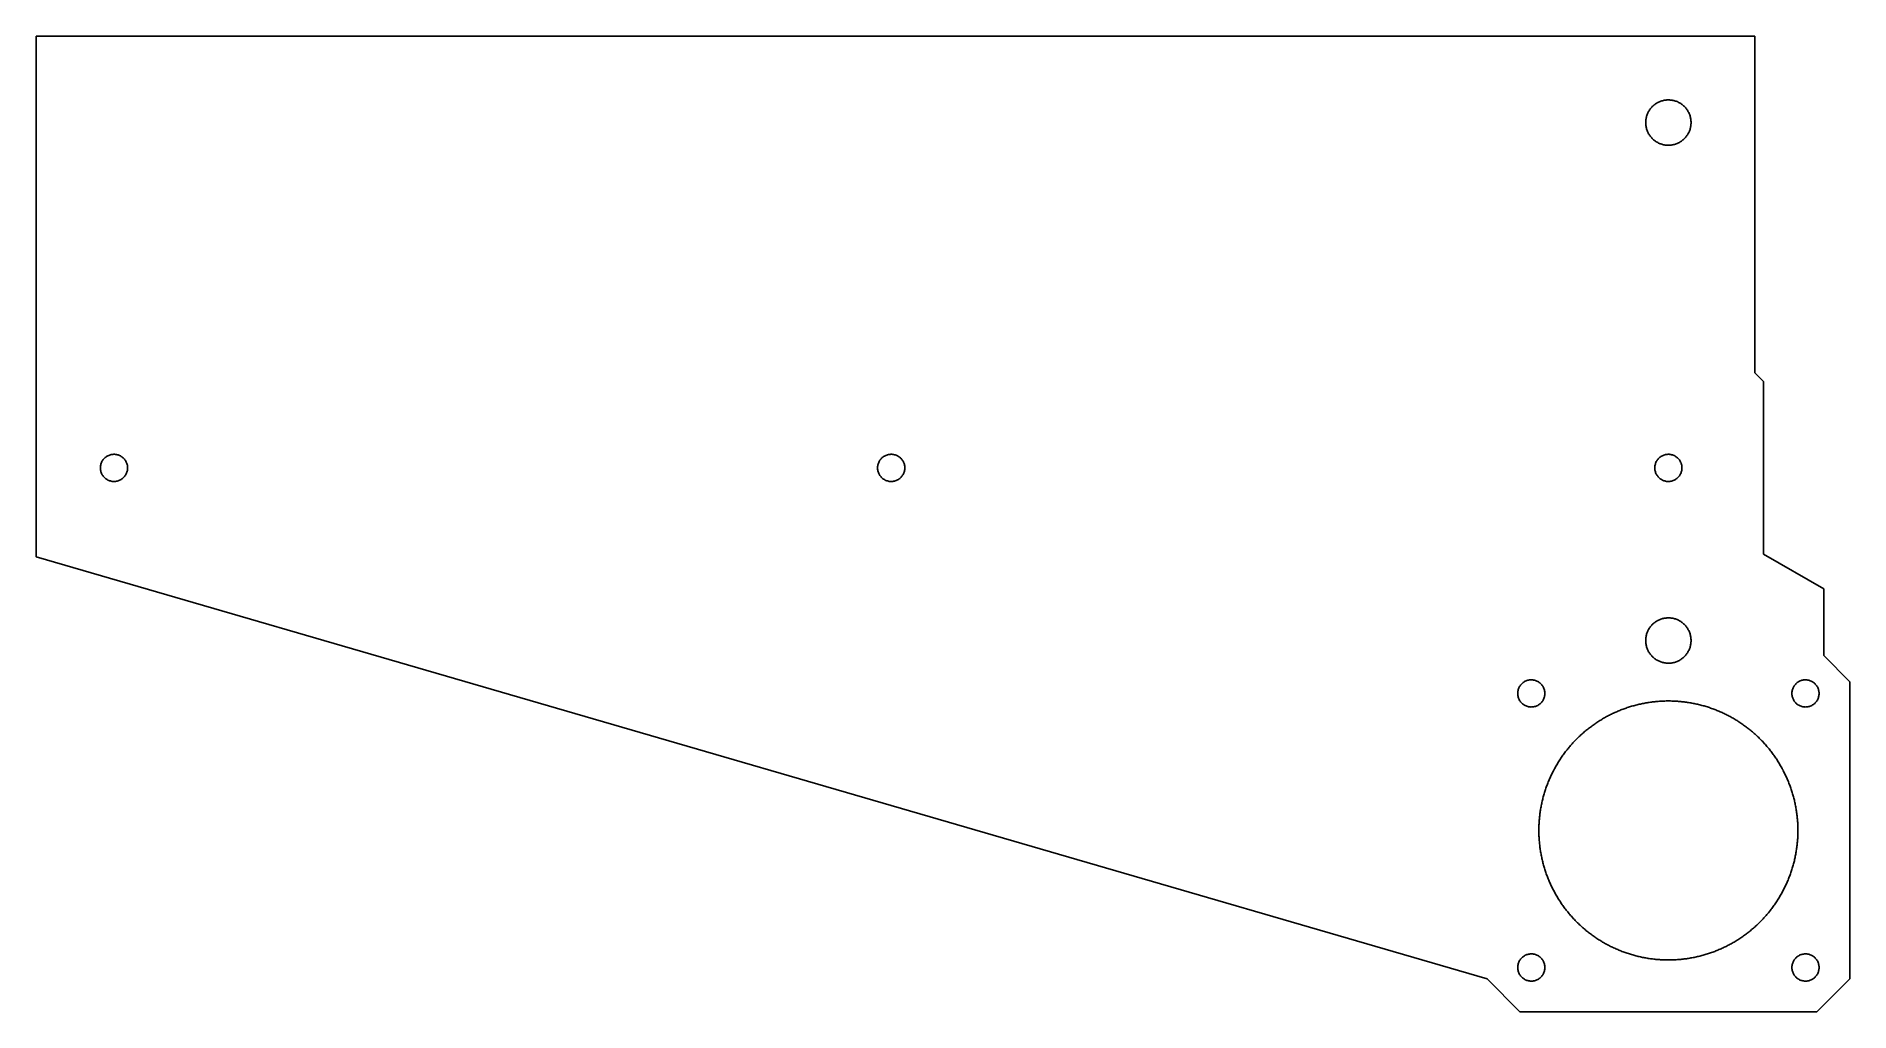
# Model space of a CAD drawing. Header units: metres. Extents: x -189 to 21, y -63 to 50.
import ezdxf

# ---------------------------------------------------------------- set-up
doc = ezdxf.new("R2010")
doc.units = ezdxf.units.M

msp = doc.modelspace()

# ---------------------------------------------------------------- linework, layer by layer
for p, q in [((10, 50), (-189, 50)), ((-189, 50), (-189, -10.2911)), ((10, 11), (10, 50)), ((-1.71901, 41.9838), (-1.64223, 42.0478)), ((-1.64223, 42.0478), (-1.56308, 42.1089)), ((-1.56308, 42.1089), (-1.48166, 42.1669)), ((-1.48166, 42.1669), (-1.39809, 42.2217)), ((-1.39809, 42.2217), (-1.3125, 42.2733)), ((-1.3125, 42.2733), (-1.22499, 42.3216)), ((-1.22499, 42.3216), (-1.13573, 42.3666)), ((-1.13573, 42.3666), (-1.0448, 42.4081)), ((-1.0448, 42.4081), (-0.952362, 42.4461)), ((-0.952362, 42.4461), (-0.858551, 42.4806)), ((-0.858551, 42.4806), (-0.763489, 42.5115)), ((-0.763489, 42.5115), (-0.667313, 42.5388)), ((-0.667313, 42.5388), (-0.570175, 42.5623)), ((-0.570175, 42.5623), (-0.472214, 42.5822)), ((-0.472214, 42.5822), (-0.373566, 42.5983)), ((-0.373566, 42.5983), (-0.274384, 42.6106)), ((-0.274384, 42.6106), (-0.174789, 42.6192)), ((-0.174789, 42.6192), (-0.074951, 42.6239)), ((-0.074951, 42.6239), (0.024979, 42.6249)), ((0.024979, 42.6249), (0.124893, 42.622)), ((0.124893, 42.622), (0.224625, 42.6154)), ((0.224625, 42.6154), (0.324036, 42.6049)), ((0.324036, 42.6049), (0.422974, 42.5907)), ((0.422974, 42.5907), (0.521286, 42.5727)), ((0.521286, 42.5727), (0.618866, 42.551)), ((0.618866, 42.551), (0.71553, 42.5256)), ((0.71553, 42.5256), (0.811157, 42.4965)), ((0.811157, 42.4965), (0.905624, 42.4638)), ((0.905624, 42.4638), (0.998764, 42.4276)), ((0.998764, 42.4276), (1.09045, 42.3878)), ((1.09045, 42.3878), (1.18057, 42.3445)), ((1.18057, 42.3445), (1.26897, 42.2979)), ((1.26897, 42.2979), (1.35553, 42.2479)), ((1.35553, 42.2479), (1.44014, 42.1947)), ((1.44014, 42.1947), (1.52264, 42.1383)), ((1.52264, 42.1383), (1.60294, 42.0787)), ((1.60294, 42.0787), (1.68092, 42.0162)), ((1.68092, 42.0162), (1.75645, 41.9507)), ((-2.62451, 40.05), (-2.62071, 40.1499)), ((-2.62451, 39.95), (-2.62451, 40.05)), ((-2.62071, 39.8501), (-2.62451, 39.95)), ((-2.62071, 40.1499), (-2.61311, 40.2495)), ((-2.61311, 40.2495), (-2.60172, 40.3488)), ((-2.60172, 40.3488), (-2.58655, 40.4476)), ((-2.58655, 40.4476), (-2.56763, 40.5458)), ((-2.56763, 40.5458), (-2.545, 40.6431)), ((-2.545, 40.6431), (-2.51866, 40.7395)), ((-2.51866, 40.7395), (-2.48868, 40.8349)), ((-2.48868, 40.8349), (-2.45509, 40.929)), ((-2.45509, 40.929), (-2.41794, 41.0218)), ((-2.41794, 41.0218), (-2.37729, 41.1131)), ((-2.37729, 41.1131), (-2.33319, 41.2028)), ((-2.33319, 41.2028), (-2.28571, 41.2908)), ((-2.28571, 41.2908), (-2.23491, 41.3769)), ((-2.23491, 41.3769), (-2.18086, 41.461)), ((-2.18086, 41.461), (-2.12366, 41.5429)), ((-2.12366, 41.5429), (-2.06339, 41.6227)), ((-2.06339, 41.6227), (-2.00011, 41.7)), ((-2.00011, 41.7), (-1.93394, 41.7749)), ((-1.93394, 41.7749), (-1.86496, 41.8473)), ((-1.86496, 41.8473), (-1.79329, 41.9169)), ((-1.79329, 41.9169), (-1.71901, 41.9838)), ((1.75645, 41.9507), (1.82945, 41.8825)), ((1.82945, 41.8825), (1.8998, 41.8114)), ((1.8998, 41.8114), (1.96738, 41.7378)), ((1.96738, 41.7378), (2.03212, 41.6617)), ((2.03212, 41.6617), (2.0939, 41.5831)), ((2.0939, 41.5831), (2.15265, 41.5022)), ((2.15265, 41.5022), (2.20828, 41.4192)), ((2.20828, 41.4192), (2.26071, 41.3341)), ((2.26071, 41.3341), (2.30986, 41.247)), ((2.30986, 41.247), (2.35567, 41.1582)), ((2.35567, 41.1582), (2.39806, 41.0677)), ((2.39806, 41.0677), (2.43695, 40.9756)), ((2.43695, 40.9756), (2.47234, 40.8821)), ((2.47234, 40.8821), (2.50412, 40.7874)), ((2.50412, 40.7874), (2.53229, 40.6915)), ((2.53229, 40.6915), (2.55678, 40.5945)), ((2.55678, 40.5945), (2.57756, 40.4968)), ((2.57756, 40.4968), (2.5946, 40.3983)), ((2.5946, 40.3983), (2.60788, 40.2992)), ((2.60788, 40.2992), (2.61739, 40.1997)), ((2.61739, 40.1997), (2.62309, 40.0999)), ((2.62309, 39.9001), (2.61739, 39.8003)), ((2.62309, 40.0999), (2.625, 40)), ((2.625, 40), (2.62309, 39.9001)), ((-2.61311, 39.7505), (-2.62071, 39.8501)), ((-2.60172, 39.6512), (-2.61311, 39.7505)), ((-2.58655, 39.5524), (-2.60172, 39.6512)), ((-2.56763, 39.4542), (-2.58655, 39.5524)), ((-2.545, 39.3569), (-2.56763, 39.4542)), ((-2.51866, 39.2604), (-2.545, 39.3569)), ((-2.48868, 39.1651), (-2.51866, 39.2604)), ((-2.45509, 39.071), (-2.48868, 39.1651)), ((-2.41794, 38.9782), (-2.45509, 39.071)), ((-2.37729, 38.8868), (-2.41794, 38.9782)), ((-2.33319, 38.7971), (-2.37729, 38.8868)), ((-2.28571, 38.7092), (-2.33319, 38.7971)), ((-2.23491, 38.6231), (-2.28571, 38.7092)), ((-2.18086, 38.539), (-2.23491, 38.6231)), ((-2.12366, 38.4571), (-2.18086, 38.539)), ((-2.06339, 38.3773), (-2.12366, 38.4571)), ((-2.00011, 38.2999), (-2.06339, 38.3773)), ((-1.93394, 38.225), (-2.00011, 38.2999)), ((-1.86496, 38.1527), (-1.93394, 38.225)), ((-1.79329, 38.083), (-1.86496, 38.1527)), ((-1.71901, 38.0161), (-1.79329, 38.083)), ((-1.64223, 37.9521), (-1.71901, 38.0161)), ((-1.56308, 37.8911), (-1.64223, 37.9521)), ((-1.48166, 37.8331), (-1.56308, 37.8911)), ((-1.39809, 37.7783), (-1.48166, 37.8331)), ((1.44014, 37.8053), (1.35553, 37.7521)), ((1.52264, 37.8617), (1.44014, 37.8053)), ((1.60294, 37.9212), (1.52264, 37.8617)), ((1.68092, 37.9838), (1.60294, 37.9212)), ((1.75645, 38.0492), (1.68092, 37.9838)), ((1.82945, 38.1175), (1.75645, 38.0492)), ((1.8998, 38.1885), (1.82945, 38.1175)), ((1.96738, 38.2622), (1.8998, 38.1885)), ((2.03212, 38.3383), (1.96738, 38.2622)), ((2.0939, 38.4169), (2.03212, 38.3383)), ((2.15265, 38.4978), (2.0939, 38.4169)), ((2.20828, 38.5808), (2.15265, 38.4978)), ((2.26071, 38.6659), (2.20828, 38.5808)), ((2.30986, 38.7529), (2.26071, 38.6659)), ((2.35567, 38.8418), (2.30986, 38.7529)), ((2.39806, 38.9323), (2.35567, 38.8418)), ((2.43695, 39.0244), (2.39806, 38.9323)), ((2.47234, 39.1179), (2.43695, 39.0244)), ((2.50412, 39.2126), (2.47234, 39.1179)), ((2.53229, 39.3085), (2.50412, 39.2126)), ((2.55678, 39.4054), (2.53229, 39.3085)), ((2.57756, 39.5032), (2.55678, 39.4054)), ((2.5946, 39.6017), (2.57756, 39.5032)), ((2.60788, 39.7008), (2.5946, 39.6017)), ((2.61739, 39.8003), (2.60788, 39.7008)), ((-1.3125, 37.7267), (-1.39809, 37.7783)), ((-1.22499, 37.6784), (-1.3125, 37.7267)), ((-1.13573, 37.6334), (-1.22499, 37.6784)), ((-1.0448, 37.5919), (-1.13573, 37.6334)), ((-0.952362, 37.5538), (-1.0448, 37.5919)), ((-0.858551, 37.5194), (-0.952362, 37.5538)), ((-0.763489, 37.4885), (-0.858551, 37.5194)), ((-0.667313, 37.4612), (-0.763489, 37.4885)), ((-0.570175, 37.4377), (-0.667313, 37.4612)), ((-0.472214, 37.4178), (-0.570175, 37.4377)), ((-0.373566, 37.4017), (-0.472214, 37.4178)), ((-0.274384, 37.3894), (-0.373566, 37.4017)), ((-0.174789, 37.3808), (-0.274384, 37.3894)), ((-0.074951, 37.3761), (-0.174789, 37.3808)), ((0.024979, 37.3751), (-0.074951, 37.3761)), ((0.124893, 37.378), (0.024979, 37.3751)), ((0.224625, 37.3846), (0.124893, 37.378)), ((0.324036, 37.3951), (0.224625, 37.3846)), ((0.422974, 37.4093), (0.324036, 37.3951)), ((0.521286, 37.4273), (0.422974, 37.4093)), ((0.618866, 37.449), (0.521286, 37.4273)), ((0.71553, 37.4744), (0.618866, 37.449)), ((0.811157, 37.5035), (0.71553, 37.4744)), ((0.905624, 37.5362), (0.811157, 37.5035)), ((0.998764, 37.5724), (0.905624, 37.5362)), ((1.09045, 37.6122), (0.998764, 37.5724)), ((1.18057, 37.6555), (1.09045, 37.6122)), ((1.26897, 37.7021), (1.18057, 37.6555)), ((1.35553, 37.7521), (1.26897, 37.7021)), ((11, 10), (10, 11)), ((11, -10), (11, 10)), ((-181.574, 0.049957), (-181.568, 0.149704)), ((-181.574, -0.049957), (-181.574, 0.049957)), ((-181.568, 0.149704), (-181.555, 0.24884)), ((-181.555, 0.24884), (-181.536, 0.346985)), ((-181.536, 0.346985), (-181.511, 0.443726)), ((-181.511, 0.443726), (-181.48, 0.538681)), ((-181.48, 0.538681), (-181.443, 0.631454)), ((-181.443, 0.631454), (-181.4, 0.721695)), ((-181.4, 0.721695), (-181.351, 0.809036)), ((-181.351, 0.809036), (-181.297, 0.893112)), ((-181.297, 0.893112), (-181.238, 0.973587)), ((-181.238, 0.973587), (-181.174, 1.05016)), ((-181.174, 1.05016), (-181.105, 1.12248)), ((-181.105, 1.12248), (-181.031, 1.19029)), ((-181.031, 1.19029), (-180.954, 1.25331)), ((-180.954, 1.25331), (-180.872, 1.31129)), ((-180.872, 1.31129), (-180.787, 1.36398)), ((-180.787, 1.36398), (-180.699, 1.41118)), ((-180.699, 1.41118), (-180.608, 1.4527)), ((-180.608, 1.4527), (-180.515, 1.48837)), ((-180.515, 1.48837), (-180.42, 1.51805)), ((-180.42, 1.51805), (-180.323, 1.54161)), ((-180.323, 1.54161), (-180.224, 1.55896)), ((-180.224, 1.55896), (-180.125, 1.57004)), ((-180.125, 1.57004), (-180.025, 1.5748)), ((-180.025, 1.5748), (-179.925, 1.57321)), ((-179.925, 1.57321), (-179.825, 1.56529)), ((-179.825, 1.56529), (-179.727, 1.55107)), ((-179.727, 1.55107), (-179.629, 1.53059)), ((-179.629, 1.53059), (-179.532, 1.50397)), ((-179.532, 1.50397), (-179.438, 1.47127)), ((-179.438, 1.47127), (-179.346, 1.43266)), ((-179.346, 1.43266), (-179.256, 1.38828)), ((-179.256, 1.38828), (-179.17, 1.3383)), ((-179.17, 1.3383), (-179.086, 1.28294)), ((-179.086, 1.28294), (-179.007, 1.22243)), ((-179.007, 1.22243), (-178.931, 1.15697)), ((-178.931, 1.15697), (-178.86, 1.08687)), ((-178.86, 1.08687), (-178.793, 1.01239)), ((-178.793, 1.01239), (-178.732, 0.933823)), ((-178.732, 0.933823), (-178.675, 0.851501)), ((-178.675, 0.851501), (-178.624, 0.765747)), ((-178.624, 0.765747), (-178.578, 0.676926)), ((-178.578, 0.676926), (-178.538, 0.585358)), ((-178.538, 0.585358), (-178.504, 0.49144)), ((-178.504, 0.49144), (-178.475, 0.395554)), ((-178.475, 0.395554), (-178.453, 0.298065)), ((-178.453, 0.298065), (-178.438, 0.199371)), ((-178.438, 0.199371), (-178.428, 0.099884)), ((-178.428, 0.099884), (-178.425, 0)), ((-178.425, 0), (-178.428, -0.099884)), ((-91.5742, 0.049957), (-91.5679, 0.149704)), ((-91.5742, -0.049957), (-91.5742, 0.049957)), ((-91.5679, 0.149704), (-91.5552, 0.24884)), ((-91.5552, 0.24884), (-91.5363, 0.346985)), ((-91.5363, 0.346985), (-91.5112, 0.443726)), ((-91.5112, 0.443726), (-91.48, 0.538681)), ((-91.48, 0.538681), (-91.4429, 0.631454)), ((-91.4429, 0.631454), (-91.3999, 0.721695)), ((-91.3999, 0.721695), (-91.3513, 0.809036)), ((-91.3513, 0.809036), (-91.2973, 0.893112)), ((-91.2973, 0.893112), (-91.238, 0.973587)), ((-91.238, 0.973587), (-91.1738, 1.05016)), ((-91.1738, 1.05016), (-91.1048, 1.12248)), ((-91.1048, 1.12248), (-91.0314, 1.19029)), ((-91.0314, 1.19029), (-90.9538, 1.25331)), ((-90.9538, 1.25331), (-90.8724, 1.31129)), ((-90.8724, 1.31129), (-90.7875, 1.36398)), ((-90.7875, 1.36398), (-90.6994, 1.41118)), ((-90.6994, 1.41118), (-90.6085, 1.4527)), ((-90.6085, 1.4527), (-90.5151, 1.48837)), ((-90.5151, 1.48837), (-90.4197, 1.51805)), ((-90.4197, 1.51805), (-90.3226, 1.54161)), ((-90.3226, 1.54161), (-90.2241, 1.55896)), ((-90.2241, 1.55896), (-90.1248, 1.57004)), ((-90.1248, 1.57004), (-90.025, 1.5748)), ((-90.025, 1.5748), (-89.925, 1.57321)), ((-89.925, 1.57321), (-89.8254, 1.56529)), ((-89.8254, 1.56529), (-89.7265, 1.55107)), ((-89.7265, 1.55107), (-89.6287, 1.53059)), ((-89.6287, 1.53059), (-89.5323, 1.50397)), ((-89.5323, 1.50397), (-89.4379, 1.47127)), ((-89.4379, 1.47127), (-89.3457, 1.43266)), ((-89.3457, 1.43266), (-89.2562, 1.38828)), ((-89.2562, 1.38828), (-89.1696, 1.3383)), ((-89.1696, 1.3383), (-89.0864, 1.28294)), ((-89.0864, 1.28294), (-89.0069, 1.22243)), ((-89.0069, 1.22243), (-88.9313, 1.15697)), ((-88.9313, 1.15697), (-88.8601, 1.08687)), ((-88.8601, 1.08687), (-88.7935, 1.01239)), ((-88.7935, 1.01239), (-88.7317, 0.933823)), ((-88.7317, 0.933823), (-88.675, 0.851501)), ((-88.675, 0.851501), (-88.6237, 0.765747)), ((-88.6237, 0.765747), (-88.5779, 0.676926)), ((-88.5779, 0.676926), (-88.5378, 0.585358)), ((-88.5378, 0.585358), (-88.5036, 0.49144)), ((-88.5036, 0.49144), (-88.4755, 0.395554)), ((-88.4755, 0.395554), (-88.4535, 0.298065)), ((-88.4535, 0.298065), (-88.4377, 0.199371)), ((-88.4377, 0.199371), (-88.4282, 0.099884)), ((-88.4282, 0.099884), (-88.425, 0)), ((-88.425, 0), (-88.4282, -0.099884)), ((-1.5742, 0.049957), (-1.56786, 0.149704)), ((-1.5742, -0.049957), (-1.5742, 0.049957)), ((-1.56786, 0.149704), (-1.55521, 0.24884)), ((-1.55521, 0.24884), (-1.5363, 0.346985)), ((-1.5363, 0.346985), (-1.5112, 0.443726)), ((-1.5112, 0.443726), (-1.48001, 0.538681)), ((-1.48001, 0.538681), (-1.44286, 0.631454)), ((-1.44286, 0.631454), (-1.3999, 0.721695)), ((-1.3999, 0.721695), (-1.35132, 0.809036)), ((-1.35132, 0.809036), (-1.29729, 0.893112)), ((-1.29729, 0.893112), (-1.23802, 0.973587)), ((-1.23802, 0.973587), (-1.17378, 1.05016)), ((-1.17378, 1.05016), (-1.10481, 1.12248)), ((-1.10481, 1.12248), (-1.0314, 1.19029)), ((-1.0314, 1.19029), (-0.953827, 1.25331)), ((-0.953827, 1.25331), (-0.872421, 1.31129)), ((-0.872421, 1.31129), (-0.787491, 1.36398)), ((-0.787491, 1.36398), (-0.699402, 1.41118)), ((-0.699402, 1.41118), (-0.60849, 1.4527)), ((-0.60849, 1.4527), (-0.515121, 1.48837)), ((-0.515121, 1.48837), (-0.419693, 1.51805)), ((-0.419693, 1.51805), (-0.322556, 1.54161)), ((-0.322556, 1.54161), (-0.224136, 1.55896)), ((-0.224136, 1.55896), (-0.124817, 1.57004)), ((-0.124817, 1.57004), (-0.024979, 1.5748)), ((-0.024979, 1.5748), (0.074936, 1.57321)), ((0.074936, 1.57321), (0.174561, 1.56529)), ((0.174561, 1.56529), (0.273483, 1.55107)), ((0.273483, 1.55107), (0.371307, 1.53059)), ((0.371307, 1.53059), (0.467636, 1.50397)), ((0.467636, 1.50397), (0.562088, 1.47127)), ((0.562088, 1.47127), (0.654266, 1.43266)), ((0.654266, 1.43266), (0.74382, 1.38828)), ((0.74382, 1.38828), (0.830368, 1.3383)), ((0.830368, 1.3383), (0.913589, 1.28294)), ((0.913589, 1.28294), (0.993118, 1.22243)), ((0.993118, 1.22243), (1.06865, 1.15697)), ((1.06865, 1.15697), (1.13988, 1.08687)), ((1.13988, 1.08687), (1.20651, 1.01239)), ((1.20651, 1.01239), (1.2683, 0.933823)), ((1.2683, 0.933823), (1.32497, 0.851501)), ((1.32497, 0.851501), (1.37631, 0.765747)), ((1.37631, 0.765747), (1.4221, 0.676926)), ((1.4221, 0.676926), (1.46217, 0.585358)), ((1.46217, 0.585358), (1.49635, 0.49144)), ((1.49635, 0.49144), (1.52451, 0.395554)), ((1.52451, 0.395554), (1.54652, 0.298065)), ((1.54652, 0.298065), (1.56232, 0.199371)), ((1.56232, 0.199371), (1.57182, 0.099884)), ((1.57182, 0.099884), (1.575, 0)), ((1.575, 0), (1.57182, -0.099884)), ((-181.568, -0.149704), (-181.574, -0.049957)), ((-181.555, -0.24884), (-181.568, -0.149704)), ((-181.536, -0.346985), (-181.555, -0.24884)), ((-181.511, -0.443726), (-181.536, -0.346985)), ((-181.48, -0.538681), (-181.511, -0.443726)), ((-181.443, -0.631454), (-181.48, -0.538681)), ((-181.4, -0.721695), (-181.443, -0.631454)), ((-181.351, -0.809036), (-181.4, -0.721695)), ((-181.297, -0.893112), (-181.351, -0.809036)), ((-181.238, -0.973587), (-181.297, -0.893112)), ((-181.174, -1.05016), (-181.238, -0.973587)), ((-181.105, -1.12248), (-181.174, -1.05016)), ((-181.031, -1.19029), (-181.105, -1.12248)), ((-180.954, -1.25331), (-181.031, -1.19029)), ((-180.872, -1.31129), (-180.954, -1.25331)), ((-180.787, -1.36398), (-180.872, -1.31129)), ((-180.699, -1.41118), (-180.787, -1.36398)), ((-180.608, -1.4527), (-180.699, -1.41118)), ((-180.515, -1.48837), (-180.608, -1.4527)), ((-180.42, -1.51805), (-180.515, -1.48837)), ((-180.323, -1.54161), (-180.42, -1.51805)), ((-180.224, -1.55896), (-180.323, -1.54161)), ((-180.125, -1.57004), (-180.224, -1.55896)), ((-180.025, -1.5748), (-180.125, -1.57004)), ((-179.925, -1.57321), (-180.025, -1.5748)), ((-179.825, -1.56529), (-179.925, -1.57321)), ((-179.727, -1.55107), (-179.825, -1.56529)), ((-179.629, -1.53059), (-179.727, -1.55107)), ((-179.532, -1.50397), (-179.629, -1.53059)), ((-179.438, -1.47127), (-179.532, -1.50397)), ((-179.346, -1.43266), (-179.438, -1.47127)), ((-179.256, -1.38828), (-179.346, -1.43266)), ((-179.17, -1.3383), (-179.256, -1.38828)), ((-179.086, -1.28294), (-179.17, -1.3383)), ((-179.007, -1.22243), (-179.086, -1.28294)), ((-178.931, -1.15697), (-179.007, -1.22243)), ((-178.86, -1.08687), (-178.931, -1.15697)), ((-178.793, -1.01239), (-178.86, -1.08687)), ((-178.732, -0.933823), (-178.793, -1.01239)), ((-178.675, -0.851501), (-178.732, -0.933823)), ((-178.624, -0.765747), (-178.675, -0.851501)), ((-178.578, -0.676926), (-178.624, -0.765747)), ((-178.538, -0.585358), (-178.578, -0.676926)), ((-178.504, -0.49144), (-178.538, -0.585358)), ((-178.475, -0.395554), (-178.504, -0.49144)), ((-178.453, -0.298065), (-178.475, -0.395554)), ((-178.438, -0.199371), (-178.453, -0.298065)), ((-178.428, -0.099884), (-178.438, -0.199371)), ((-91.5679, -0.149704), (-91.5742, -0.049957)), ((-91.5552, -0.24884), (-91.5679, -0.149704)), ((-91.5363, -0.346985), (-91.5552, -0.24884)), ((-91.5112, -0.443726), (-91.5363, -0.346985)), ((-91.48, -0.538681), (-91.5112, -0.443726)), ((-91.4429, -0.631454), (-91.48, -0.538681)), ((-91.3999, -0.721695), (-91.4429, -0.631454)), ((-91.3513, -0.809036), (-91.3999, -0.721695)), ((-91.2973, -0.893112), (-91.3513, -0.809036)), ((-91.238, -0.973587), (-91.2973, -0.893112)), ((-91.1738, -1.05016), (-91.238, -0.973587)), ((-91.1048, -1.12248), (-91.1738, -1.05016)), ((-91.0314, -1.19029), (-91.1048, -1.12248)), ((-90.9538, -1.25331), (-91.0314, -1.19029)), ((-90.8724, -1.31129), (-90.9538, -1.25331)), ((-90.7875, -1.36398), (-90.8724, -1.31129)), ((-90.6994, -1.41118), (-90.7875, -1.36398)), ((-90.6085, -1.4527), (-90.6994, -1.41118)), ((-90.5151, -1.48837), (-90.6085, -1.4527)), ((-90.4197, -1.51805), (-90.5151, -1.48837)), ((-90.3226, -1.54161), (-90.4197, -1.51805)), ((-90.2241, -1.55896), (-90.3226, -1.54161)), ((-90.1248, -1.57004), (-90.2241, -1.55896)), ((-90.025, -1.5748), (-90.1248, -1.57004)), ((-89.925, -1.57321), (-90.025, -1.5748)), ((-89.8254, -1.56529), (-89.925, -1.57321)), ((-89.7265, -1.55107), (-89.8254, -1.56529)), ((-89.6287, -1.53059), (-89.7265, -1.55107)), ((-89.5323, -1.50397), (-89.6287, -1.53059)), ((-89.4379, -1.47127), (-89.5323, -1.50397)), ((-89.3457, -1.43266), (-89.4379, -1.47127)), ((-89.2562, -1.38828), (-89.3457, -1.43266)), ((-89.1696, -1.3383), (-89.2562, -1.38828)), ((-89.0864, -1.28294), (-89.1696, -1.3383)), ((-89.0069, -1.22243), (-89.0864, -1.28294)), ((-88.9313, -1.15697), (-89.0069, -1.22243)), ((-88.8601, -1.08687), (-88.9313, -1.15697)), ((-88.7935, -1.01239), (-88.8601, -1.08687)), ((-88.7317, -0.933823), (-88.7935, -1.01239)), ((-88.675, -0.851501), (-88.7317, -0.933823)), ((-88.6237, -0.765747), (-88.675, -0.851501)), ((-88.5779, -0.676926), (-88.6237, -0.765747)), ((-88.5378, -0.585358), (-88.5779, -0.676926)), ((-88.5036, -0.49144), (-88.5378, -0.585358)), ((-88.4755, -0.395554), (-88.5036, -0.49144)), ((-88.4535, -0.298065), (-88.4755, -0.395554)), ((-88.4377, -0.199371), (-88.4535, -0.298065)), ((-88.4282, -0.099884), (-88.4377, -0.199371)), ((-1.56786, -0.149704), (-1.5742, -0.049957)), ((-1.55521, -0.24884), (-1.56786, -0.149704)), ((-1.5363, -0.346985), (-1.55521, -0.24884)), ((-1.5112, -0.443726), (-1.5363, -0.346985)), ((-1.48001, -0.538681), (-1.5112, -0.443726)), ((-1.44286, -0.631454), (-1.48001, -0.538681)), ((-1.3999, -0.721695), (-1.44286, -0.631454)), ((-1.35132, -0.809036), (-1.3999, -0.721695)), ((-1.29729, -0.893112), (-1.35132, -0.809036)), ((-1.23802, -0.973587), (-1.29729, -0.893112)), ((-1.17378, -1.05016), (-1.23802, -0.973587)), ((-1.10481, -1.12248), (-1.17378, -1.05016)), ((-1.0314, -1.19029), (-1.10481, -1.12248)), ((-0.953827, -1.25331), (-1.0314, -1.19029)), ((-0.872421, -1.31129), (-0.953827, -1.25331)), ((-0.787491, -1.36398), (-0.872421, -1.31129)), ((-0.699402, -1.41118), (-0.787491, -1.36398)), ((-0.60849, -1.4527), (-0.699402, -1.41118)), ((-0.515121, -1.48837), (-0.60849, -1.4527)), ((-0.419693, -1.51805), (-0.515121, -1.48837)), ((-0.322556, -1.54161), (-0.419693, -1.51805)), ((-0.224136, -1.55896), (-0.322556, -1.54161)), ((-0.124817, -1.57004), (-0.224136, -1.55896)), ((-0.024979, -1.5748), (-0.124817, -1.57004)), ((0.074936, -1.57321), (-0.024979, -1.5748)), ((0.174561, -1.56529), (0.074936, -1.57321)), ((0.273483, -1.55107), (0.174561, -1.56529)), ((0.371307, -1.53059), (0.273483, -1.55107)), ((0.467636, -1.50397), (0.371307, -1.53059)), ((0.562088, -1.47127), (0.467636, -1.50397)), ((0.654266, -1.43266), (0.562088, -1.47127)), ((0.74382, -1.38828), (0.654266, -1.43266)), ((0.830368, -1.3383), (0.74382, -1.38828)), ((0.913589, -1.28294), (0.830368, -1.3383)), ((0.993118, -1.22243), (0.913589, -1.28294)), ((1.06865, -1.15697), (0.993118, -1.22243)), ((1.13988, -1.08687), (1.06865, -1.15697)), ((1.20651, -1.01239), (1.13988, -1.08687)), ((1.2683, -0.933823), (1.20651, -1.01239)), ((1.32497, -0.851501), (1.2683, -0.933823)), ((1.37631, -0.765747), (1.32497, -0.851501)), ((1.4221, -0.676926), (1.37631, -0.765747)), ((1.46217, -0.585358), (1.4221, -0.676926)), ((1.49635, -0.49144), (1.46217, -0.585358)), ((1.52451, -0.395554), (1.49635, -0.49144)), ((1.54652, -0.298065), (1.52451, -0.395554)), ((1.56232, -0.199371), (1.54652, -0.298065)), ((1.57182, -0.099884), (1.56232, -0.199371)), ((-189, -10.2911), (-21, -59.2)), ((18, -14), (11, -10)), ((18, -21.75), (18, -14)), ((-2.41794, -18.9782), (-2.37729, -18.8868)), ((-2.37729, -18.8868), (-2.33319, -18.7971)), ((-2.33319, -18.7971), (-2.28571, -18.7092)), ((-2.28571, -18.7092), (-2.23491, -18.6231)), ((-2.23491, -18.6231), (-2.18086, -18.539)), ((-2.18086, -18.539), (-2.12366, -18.4571)), ((-2.12366, -18.4571), (-2.06339, -18.3773)), ((-2.06339, -18.3773), (-2.00011, -18.2999)), ((-2.00011, -18.2999), (-1.93394, -18.225)), ((-1.93394, -18.225), (-1.86496, -18.1527)), ((-1.86496, -18.1527), (-1.79329, -18.083)), ((-1.79329, -18.083), (-1.71901, -18.0161)), ((-1.71901, -18.0161), (-1.64223, -17.9521)), ((-1.64223, -17.9521), (-1.56308, -17.8911)), ((-1.56308, -17.8911), (-1.48166, -17.8331)), ((-1.48166, -17.8331), (-1.39809, -17.7783)), ((-1.39809, -17.7783), (-1.3125, -17.7267)), ((-1.3125, -17.7267), (-1.22499, -17.6784)), ((-1.22499, -17.6784), (-1.13573, -17.6334)), ((-1.13573, -17.6334), (-1.0448, -17.5919)), ((-1.0448, -17.5919), (-0.952362, -17.5538)), ((-0.952362, -17.5538), (-0.858551, -17.5194)), ((-0.858551, -17.5194), (-0.763489, -17.4885)), ((-0.763489, -17.4885), (-0.667313, -17.4612)), ((-0.667313, -17.4612), (-0.570175, -17.4377)), ((-0.570175, -17.4377), (-0.472214, -17.4178)), ((-0.472214, -17.4178), (-0.373566, -17.4017)), ((-0.373566, -17.4017), (-0.274384, -17.3894)), ((-0.274384, -17.3894), (-0.174789, -17.3808)), ((-0.174789, -17.3808), (-0.074951, -17.3761)), ((-0.074951, -17.3761), (0.024979, -17.3751)), ((0.024979, -17.3751), (0.124893, -17.378)), ((0.124893, -17.378), (0.224625, -17.3846)), ((0.224625, -17.3846), (0.324036, -17.3951)), ((0.324036, -17.3951), (0.422974, -17.4093)), ((0.422974, -17.4093), (0.521286, -17.4273)), ((0.521286, -17.4273), (0.618866, -17.449)), ((0.618866, -17.449), (0.71553, -17.4744)), ((0.71553, -17.4744), (0.811157, -17.5035)), ((0.811157, -17.5035), (0.905624, -17.5362)), ((0.905624, -17.5362), (0.998764, -17.5724)), ((0.998764, -17.5724), (1.09045, -17.6122)), ((1.09045, -17.6122), (1.18057, -17.6555)), ((1.18057, -17.6555), (1.26897, -17.7021)), ((1.26897, -17.7021), (1.35553, -17.7521)), ((1.35553, -17.7521), (1.44014, -17.8053)), ((1.44014, -17.8053), (1.52264, -17.8617)), ((1.52264, -17.8617), (1.60294, -17.9212)), ((1.60294, -17.9212), (1.68092, -17.9838)), ((1.68092, -17.9838), (1.75645, -18.0492)), ((1.75645, -18.0492), (1.82945, -18.1175)), ((1.82945, -18.1175), (1.8998, -18.1885)), ((1.8998, -18.1885), (1.96738, -18.2622)), ((1.96738, -18.2622), (2.03212, -18.3383)), ((2.03212, -18.3383), (2.0939, -18.4169)), ((2.0939, -18.4169), (2.15265, -18.4978)), ((2.15265, -18.4978), (2.20828, -18.5808)), ((2.20828, -18.5808), (2.26071, -18.6659)), ((2.26071, -18.6659), (2.30986, -18.7529)), ((2.30986, -18.7529), (2.35567, -18.8418)), ((2.35567, -18.8418), (2.39806, -18.9323)), ((-2.62451, -19.95), (-2.62071, -19.8501)), ((-2.62451, -20.05), (-2.62451, -19.95)), ((-2.62071, -20.1499), (-2.62451, -20.05)), ((-2.62071, -19.8501), (-2.61311, -19.7505)), ((-2.61311, -20.2495), (-2.62071, -20.1499)), ((-2.61311, -19.7505), (-2.60172, -19.6512)), ((-2.60172, -20.3488), (-2.61311, -20.2495)), ((-2.60172, -19.6512), (-2.58655, -19.5524)), ((-2.58655, -20.4476), (-2.60172, -20.3488)), ((-2.58655, -19.5524), (-2.56763, -19.4542)), ((-2.56763, -20.5458), (-2.58655, -20.4476)), ((-2.56763, -19.4542), (-2.545, -19.3569)), ((-2.545, -20.6431), (-2.56763, -20.5458)), ((-2.545, -19.3569), (-2.51866, -19.2604)), ((-2.51866, -20.7395), (-2.545, -20.6431)), ((-2.51866, -19.2604), (-2.48868, -19.1651)), ((-2.48868, -20.8349), (-2.51866, -20.7395)), ((-2.48868, -19.1651), (-2.45509, -19.071)), ((-2.45509, -20.929), (-2.48868, -20.8349)), ((-2.45509, -19.071), (-2.41794, -18.9782)), ((-2.41794, -21.0218), (-2.45509, -20.929)), ((2.39806, -18.9323), (2.43695, -19.0244)), ((2.43695, -20.9756), (2.39806, -21.0677)), ((2.43695, -19.0244), (2.47234, -19.1179)), ((2.47234, -20.8821), (2.43695, -20.9756)), ((2.47234, -19.1179), (2.50412, -19.2126)), ((2.50412, -20.7874), (2.47234, -20.8821)), ((2.50412, -19.2126), (2.53229, -19.3085)), ((2.53229, -20.6915), (2.50412, -20.7874)), ((2.53229, -19.3085), (2.55678, -19.4054)), ((2.55678, -20.5945), (2.53229, -20.6915)), ((2.55678, -19.4054), (2.57756, -19.5032)), ((2.57756, -20.4968), (2.55678, -20.5945)), ((2.57756, -19.5032), (2.5946, -19.6017)), ((2.5946, -20.3983), (2.57756, -20.4968)), ((2.5946, -19.6017), (2.60788, -19.7008)), ((2.60788, -20.2992), (2.5946, -20.3983)), ((2.60788, -19.7008), (2.61739, -19.8003)), ((2.61739, -20.1997), (2.60788, -20.2992)), ((2.61739, -19.8003), (2.62309, -19.9001)), ((2.62309, -20.0999), (2.61739, -20.1997)), ((2.62309, -19.9001), (2.625, -20)), ((2.625, -20), (2.62309, -20.0999)), ((-2.37729, -21.1131), (-2.41794, -21.0218)), ((-2.33319, -21.2028), (-2.37729, -21.1131)), ((-2.28571, -21.2908), (-2.33319, -21.2028)), ((-2.23491, -21.3769), (-2.28571, -21.2908)), ((-2.18086, -21.461), (-2.23491, -21.3769)), ((-2.12366, -21.5429), (-2.18086, -21.461)), ((-2.06339, -21.6227), (-2.12366, -21.5429)), ((-2.00011, -21.7), (-2.06339, -21.6227)), ((-1.93394, -21.7749), (-2.00011, -21.7)), ((-1.86496, -21.8473), (-1.93394, -21.7749)), ((-1.79329, -21.9169), (-1.86496, -21.8473)), ((-1.71901, -21.9838), (-1.79329, -21.9169)), ((-1.64223, -22.0478), (-1.71901, -21.9838)), ((-1.56308, -22.1089), (-1.64223, -22.0478)), ((-1.48166, -22.1669), (-1.56308, -22.1089)), ((-1.39809, -22.2217), (-1.48166, -22.1669)), ((-1.3125, -22.2733), (-1.39809, -22.2217)), ((-1.22499, -22.3216), (-1.3125, -22.2733)), ((-1.13573, -22.3666), (-1.22499, -22.3216)), ((-1.0448, -22.4081), (-1.13573, -22.3666)), ((-0.952362, -22.4461), (-1.0448, -22.4081)), ((-0.858551, -22.4806), (-0.952362, -22.4461)), ((-0.763489, -22.5115), (-0.858551, -22.4806)), ((-0.667313, -22.5388), (-0.763489, -22.5115)), ((-0.570175, -22.5623), (-0.667313, -22.5388)), ((-0.472214, -22.5822), (-0.570175, -22.5623)), ((-0.373566, -22.5983), (-0.472214, -22.5822)), ((-0.274384, -22.6106), (-0.373566, -22.5983)), ((-0.174789, -22.6192), (-0.274384, -22.6106)), ((-0.074951, -22.6239), (-0.174789, -22.6192)), ((0.024979, -22.6249), (-0.074951, -22.6239)), ((0.124893, -22.622), (0.024979, -22.6249)), ((0.224625, -22.6154), (0.124893, -22.622)), ((0.324036, -22.6049), (0.224625, -22.6154)), ((0.422974, -22.5907), (0.324036, -22.6049)), ((0.521286, -22.5727), (0.422974, -22.5907)), ((0.618866, -22.551), (0.521286, -22.5727)), ((0.71553, -22.5256), (0.618866, -22.551)), ((0.811157, -22.4965), (0.71553, -22.5256)), ((0.905624, -22.4638), (0.811157, -22.4965)), ((0.998764, -22.4276), (0.905624, -22.4638)), ((1.09045, -22.3878), (0.998764, -22.4276)), ((1.18057, -22.3445), (1.09045, -22.3878)), ((1.26897, -22.2979), (1.18057, -22.3445)), ((1.35553, -22.2479), (1.26897, -22.2979)), ((1.44014, -22.1947), (1.35553, -22.2479)), ((1.52264, -22.1383), (1.44014, -22.1947)), ((1.60294, -22.0787), (1.52264, -22.1383)), ((1.68092, -22.0162), (1.60294, -22.0787)), ((1.75645, -21.9507), (1.68092, -22.0162)), ((1.82945, -21.8825), (1.75645, -21.9507)), ((1.8998, -21.8114), (1.82945, -21.8825)), ((1.96738, -21.7378), (1.8998, -21.8114)), ((2.03212, -21.6617), (1.96738, -21.7378)), ((2.0939, -21.5831), (2.03212, -21.6617)), ((2.15265, -21.5022), (2.0939, -21.5831)), ((2.20828, -21.4192), (2.15265, -21.5022)), ((2.26071, -21.3341), (2.20828, -21.4192)), ((2.30986, -21.247), (2.26071, -21.3341)), ((2.35567, -21.1582), (2.30986, -21.247)), ((2.39806, -21.0677), (2.35567, -21.1582)), ((21, -24.8), (18, -21.75)), ((-17.1723, -25.2319), (-17.113, -25.1514)), ((-17.113, -25.1514), (-17.0488, -25.0748)), ((-17.0488, -25.0748), (-16.9798, -25.0025)), ((-16.9798, -25.0025), (-16.9064, -24.9347)), ((-16.9064, -24.9347), (-16.8288, -24.8717)), ((-16.8288, -24.8717), (-16.7474, -24.8137)), ((-16.7474, -24.8137), (-16.6625, -24.761)), ((-16.6625, -24.761), (-16.5744, -24.7138)), ((-16.5744, -24.7138), (-16.4835, -24.6723)), ((-16.4835, -24.6723), (-16.3901, -24.6366)), ((-16.3901, -24.6366), (-16.2947, -24.6069)), ((-16.2947, -24.6069), (-16.1976, -24.5834)), ((-16.1976, -24.5834), (-16.0991, -24.566)), ((-16.0991, -24.566), (-15.9998, -24.555)), ((-15.9998, -24.555), (-15.9, -24.5502)), ((-15.9, -24.5502), (-15.8, -24.5518)), ((-15.8, -24.5518), (-15.7004, -24.5597)), ((-15.7004, -24.5597), (-15.6015, -24.5739)), ((-15.6015, -24.5739), (-15.5037, -24.5944)), ((-15.5037, -24.5944), (-15.4073, -24.621)), ((-15.4073, -24.621), (-15.3129, -24.6537)), ((-15.3129, -24.6537), (-15.2207, -24.6923)), ((-15.2207, -24.6923), (-15.1312, -24.7367)), ((-15.1312, -24.7367), (-15.0446, -24.7867)), ((-15.0446, -24.7867), (-14.9614, -24.8421)), ((-14.9614, -24.8421), (-14.8819, -24.9026)), ((-14.8819, -24.9026), (-14.8063, -24.968)), ((-14.8063, -24.968), (-14.7351, -25.0381)), ((-14.7351, -25.0381), (-14.6685, -25.1126)), ((-14.6685, -25.1126), (-14.6067, -25.1912)), ((-14.6067, -25.1912), (-14.55, -25.2735)), ((14.5777, -25.2319), (14.637, -25.1514)), ((14.637, -25.1514), (14.7012, -25.0748)), ((14.7012, -25.0748), (14.7702, -25.0025)), ((14.7702, -25.0025), (14.8436, -24.9347)), ((14.8436, -24.9347), (14.9212, -24.8717)), ((14.9212, -24.8717), (15.0026, -24.8137)), ((15.0026, -24.8137), (15.0875, -24.761)), ((15.0875, -24.761), (15.1756, -24.7138)), ((15.1756, -24.7138), (15.2665, -24.6723)), ((15.2665, -24.6723), (15.3599, -24.6366)), ((15.3599, -24.6366), (15.4553, -24.6069)), ((15.4553, -24.6069), (15.5524, -24.5834)), ((15.5524, -24.5834), (15.6508, -24.566)), ((15.6508, -24.566), (15.7502, -24.555)), ((15.7502, -24.555), (15.85, -24.5502)), ((15.85, -24.5502), (15.9499, -24.5518)), ((15.9499, -24.5518), (16.0496, -24.5597)), ((16.0496, -24.5597), (16.1485, -24.5739)), ((16.1485, -24.5739), (16.2463, -24.5944)), ((16.2463, -24.5944), (16.3426, -24.621)), ((16.3426, -24.621), (16.4371, -24.6537)), ((16.4371, -24.6537), (16.5293, -24.6923)), ((16.5293, -24.6923), (16.6188, -24.7367)), ((16.6188, -24.7367), (16.7054, -24.7867)), ((16.7054, -24.7867), (16.7886, -24.8421)), ((16.7886, -24.8421), (16.8681, -24.9026)), ((16.8681, -24.9026), (16.9436, -24.968)), ((16.9436, -24.968), (17.0149, -25.0381)), ((17.0149, -25.0381), (17.0815, -25.1126)), ((17.0815, -25.1126), (17.1433, -25.1912)), ((17.1433, -25.1912), (17.2, -25.2735)), ((21, -59.2), (21, -24.8)), ((-17.4492, -26.075), (-17.4429, -25.9753)), ((-17.4492, -26.175), (-17.4492, -26.075)), ((-17.4429, -26.2747), (-17.4492, -26.175)), ((-17.4429, -25.9753), (-17.4302, -25.8762)), ((-17.4302, -26.3739), (-17.4429, -26.2747)), ((-17.4302, -25.8762), (-17.4113, -25.778)), ((-17.4113, -26.472), (-17.4302, -26.3739)), ((-17.4113, -25.778), (-17.3862, -25.6813)), ((-17.3862, -26.5687), (-17.4113, -26.472)), ((-17.3862, -25.6813), (-17.355, -25.5863)), ((-17.355, -26.6637), (-17.3862, -26.5687)), ((-17.355, -25.5863), (-17.3179, -25.4935)), ((-17.3179, -26.7565), (-17.355, -26.6637)), ((-17.3179, -25.4935), (-17.2749, -25.4033)), ((-17.2749, -26.8467), (-17.3179, -26.7565)), ((-17.2749, -25.4033), (-17.2263, -25.316)), ((-17.2263, -26.9341), (-17.2749, -26.8467)), ((-17.2263, -25.316), (-17.1723, -25.2319)), ((-17.1723, -27.0181), (-17.2263, -26.9341)), ((-17.113, -27.0986), (-17.1723, -27.0181)), ((-17.0488, -27.1752), (-17.113, -27.0986)), ((-16.9798, -27.2475), (-17.0488, -27.1752)), ((-16.9064, -27.3153), (-16.9798, -27.2475)), ((-14.8063, -27.282), (-14.8819, -27.3474)), ((-14.7351, -27.2119), (-14.8063, -27.282)), ((-14.6685, -27.1374), (-14.7351, -27.2119)), ((-14.6067, -27.0588), (-14.6685, -27.1374)), ((-14.55, -26.9765), (-14.6067, -27.0588)), ((-14.55, -25.2735), (-14.4987, -25.3593)), ((-14.4987, -26.8908), (-14.55, -26.9765)), ((-14.4987, -25.3593), (-14.4529, -25.4481)), ((-14.4529, -26.8019), (-14.4987, -26.8908)), ((-14.4529, -25.4481), (-14.4128, -25.5396)), ((-14.4128, -26.7104), (-14.4529, -26.8019)), ((-14.4128, -25.5396), (-14.3786, -25.6336)), ((-14.3786, -26.6165), (-14.4128, -26.7104)), ((-14.3786, -25.6336), (-14.3505, -25.7294)), ((-14.3505, -26.5206), (-14.3786, -26.6165)), ((-14.3505, -25.7294), (-14.3285, -25.8269)), ((-14.3285, -26.4231), (-14.3505, -26.5206)), ((-14.3285, -25.8269), (-14.3127, -25.9256)), ((-14.3127, -26.3244), (-14.3285, -26.4231)), ((-14.3127, -25.9256), (-14.3032, -26.0251)), ((-14.3032, -26.2249), (-14.3127, -26.3244)), ((-14.3032, -26.0251), (-14.3, -26.125)), ((-14.3, -26.125), (-14.3032, -26.2249)), ((-2.99051, -27.3011), (-2.86212, -27.2756)), ((-2.86212, -27.2756), (-2.73352, -27.2512)), ((-2.73352, -27.2512), (-2.60472, -27.2279)), ((-2.60472, -27.2279), (-2.47571, -27.2057)), ((-2.47571, -27.2057), (-2.34651, -27.1847)), ((-2.34651, -27.1847), (-2.21713, -27.1647)), ((-2.21713, -27.1647), (-2.08759, -27.146)), ((-2.08759, -27.146), (-1.95789, -27.1283)), ((-1.95789, -27.1283), (-1.82803, -27.1118)), ((-1.82803, -27.1118), (-1.69804, -27.0964)), ((-1.69804, -27.0964), (-1.56792, -27.0822)), ((-1.56792, -27.0822), (-1.43768, -27.069)), ((-1.43768, -27.069), (-1.30733, -27.0571)), ((-1.30733, -27.0571), (-1.17688, -27.0462)), ((-1.17688, -27.0462), (-1.04634, -27.0365)), ((-1.04634, -27.0365), (-0.915726, -27.028)), ((-0.915726, -27.028), (-0.785034, -27.0206)), ((-0.785034, -27.0206), (-0.654282, -27.0143)), ((-0.654282, -27.0143), (-0.523483, -27.0091)), ((-0.523483, -27.0091), (-0.392639, -27.0051)), ((-0.392639, -27.0051), (-0.26178, -27.0023)), ((-0.26178, -27.0023), (-0.13089, -27.0006)), ((-0.13089, -27.0006), (0, -27)), ((0, -27), (0.13089, -27.0006)), ((0.13089, -27.0006), (0.26178, -27.0023)), ((0.26178, -27.0023), (0.392639, -27.0051)), ((0.392639, -27.0051), (0.523483, -27.0091)), ((0.523483, -27.0091), (0.654282, -27.0143)), ((0.654282, -27.0143), (0.785034, -27.0206)), ((0.785034, -27.0206), (0.915726, -27.028)), ((0.915726, -27.028), (1.04634, -27.0365)), ((1.04634, -27.0365), (1.17688, -27.0462)), ((1.17688, -27.0462), (1.30733, -27.0571)), ((1.30733, -27.0571), (1.43768, -27.069)), ((1.43768, -27.069), (1.56792, -27.0822)), ((1.56792, -27.0822), (1.69804, -27.0964)), ((1.69804, -27.0964), (1.82803, -27.1118)), ((1.82803, -27.1118), (1.95789, -27.1283)), ((1.95789, -27.1283), (2.08759, -27.146)), ((2.08759, -27.146), (2.21713, -27.1647)), ((2.21713, -27.1647), (2.34651, -27.1847)), ((2.34651, -27.1847), (2.47571, -27.2057)), ((2.47571, -27.2057), (2.60472, -27.2279)), ((2.60472, -27.2279), (2.73352, -27.2512)), ((2.73352, -27.2512), (2.86212, -27.2756)), ((2.86212, -27.2756), (2.99051, -27.3011)), ((14.3008, -26.075), (14.3071, -25.9753)), ((14.3008, -26.175), (14.3008, -26.075)), ((14.3071, -26.2747), (14.3008, -26.175)), ((14.3071, -25.9753), (14.3198, -25.8762)), ((14.3198, -26.3739), (14.3071, -26.2747)), ((14.3198, -25.8762), (14.3387, -25.778)), ((14.3387, -26.472), (14.3198, -26.3739)), ((14.3387, -25.778), (14.3638, -25.6813)), ((14.3638, -26.5687), (14.3387, -26.472)), ((14.3638, -25.6813), (14.395, -25.5863)), ((14.395, -26.6637), (14.3638, -26.5687)), ((14.395, -25.5863), (14.4321, -25.4935)), ((14.4321, -26.7565), (14.395, -26.6637)), ((14.4321, -25.4935), (14.4751, -25.4033)), ((14.4751, -26.8467), (14.4321, -26.7565)), ((14.4751, -25.4033), (14.5237, -25.316)), ((14.5237, -26.9341), (14.4751, -26.8467)), ((14.5237, -25.316), (14.5777, -25.2319)), ((14.5777, -27.0181), (14.5237, -26.9341)), ((14.637, -27.0986), (14.5777, -27.0181)), ((14.7012, -27.1752), (14.637, -27.0986)), ((14.7702, -27.2475), (14.7012, -27.1752)), ((14.8436, -27.3153), (14.7702, -27.2475)), ((16.9436, -27.282), (16.8681, -27.3474)), ((17.0149, -27.2119), (16.9436, -27.282)), ((17.0815, -27.1374), (17.0149, -27.2119)), ((17.1433, -27.0588), (17.0815, -27.1374)), ((17.2, -26.9765), (17.1433, -27.0588)), ((17.2, -25.2735), (17.2513, -25.3593)), ((17.2513, -26.8908), (17.2, -26.9765)), ((17.2513, -25.3593), (17.2971, -25.4481)), ((17.2971, -26.8019), (17.2513, -26.8908)), ((17.2971, -25.4481), (17.3372, -25.5396)), ((17.3372, -26.7104), (17.2971, -26.8019)), ((17.3372, -25.5396), (17.3714, -25.6336)), ((17.3714, -26.6165), (17.3372, -26.7104)), ((17.3714, -25.6336), (17.3995, -25.7294)), ((17.3995, -26.5206), (17.3714, -26.6165)), ((17.3995, -25.7294), (17.4215, -25.8269)), ((17.4215, -26.4231), (17.3995, -26.5206)), ((17.4215, -25.8269), (17.4373, -25.9256)), ((17.4373, -26.3244), (17.4215, -26.4231)), ((17.4373, -25.9256), (17.4468, -26.0251)), ((17.4468, -26.2249), (17.4373, -26.3244)), ((17.4468, -26.0251), (17.45, -26.125)), ((17.45, -26.125), (17.4468, -26.2249)), ((-16.8288, -27.3783), (-16.9064, -27.3153)), ((-16.7474, -27.4363), (-16.8288, -27.3783)), ((-16.6625, -27.489), (-16.7474, -27.4363)), ((-16.5744, -27.5362), (-16.6625, -27.489)), ((-16.4835, -27.5777), (-16.5744, -27.5362)), ((-16.3901, -27.6134), (-16.4835, -27.5777)), ((-16.2947, -27.6431), (-16.3901, -27.6134)), ((-16.1976, -27.6666), (-16.2947, -27.6431)), ((-16.0991, -27.684), (-16.1976, -27.6666)), ((-15.9998, -27.6951), (-16.0991, -27.684)), ((-15.9, -27.6998), (-15.9998, -27.6951)), ((-15.8, -27.6982), (-15.9, -27.6998)), ((-15.7004, -27.6903), (-15.8, -27.6982)), ((-15.6015, -27.6761), (-15.7004, -27.6903)), ((-15.5037, -27.6556), (-15.6015, -27.6761)), ((-15.4073, -27.629), (-15.5037, -27.6556)), ((-15.3129, -27.5963), (-15.4073, -27.629)), ((-15.2207, -27.5577), (-15.3129, -27.5963)), ((-15.1312, -27.5133), (-15.2207, -27.5577)), ((-15.0446, -27.4633), (-15.1312, -27.5133)), ((-14.9614, -27.408), (-15.0446, -27.4633)), ((-14.8819, -27.3474), (-14.9614, -27.408)), ((-8.16957, -29.4199), (-8.05949, -29.3491)), ((-8.05949, -29.3491), (-7.94878, -29.2793)), ((-7.94878, -29.2793), (-7.83746, -29.2104)), ((-7.83746, -29.2104), (-7.72557, -29.1425)), ((-7.72557, -29.1425), (-7.61307, -29.0756)), ((-7.61307, -29.0756), (-7.5, -29.0096)), ((-7.5, -29.0096), (-7.38635, -28.9447)), ((-7.38635, -28.9447), (-7.27214, -28.8807)), ((-7.27214, -28.8807), (-7.15738, -28.8177)), ((-7.15738, -28.8177), (-7.04207, -28.7558)), ((-7.04207, -28.7558), (-6.92622, -28.6948)), ((-6.92622, -28.6948), (-6.80984, -28.6349)), ((-6.80984, -28.6349), (-6.69296, -28.576)), ((-6.69296, -28.576), (-6.57556, -28.5181)), ((-6.57556, -28.5181), (-6.45766, -28.4612)), ((-6.45766, -28.4612), (-6.33926, -28.4054)), ((-6.33926, -28.4054), (-6.2204, -28.3506)), ((-6.2204, -28.3506), (-6.10104, -28.2968)), ((-6.10104, -28.2968), (-5.98123, -28.2441)), ((-5.98123, -28.2441), (-5.86096, -28.1924)), ((-5.86096, -28.1924), (-5.74025, -28.1418)), ((-5.74025, -28.1418), (-5.61909, -28.0922)), ((-5.61909, -28.0922), (-5.49751, -28.0437)), ((-5.49751, -28.0437), (-5.37552, -27.9963)), ((-5.37552, -27.9963), (-5.2531, -27.9499)), ((-5.2531, -27.9499), (-5.13029, -27.9046)), ((-5.13029, -27.9046), (-5.0071, -27.8604)), ((-5.0071, -27.8604), (-4.88351, -27.8172)), ((-4.88351, -27.8172), (-4.75957, -27.7751)), ((-4.75957, -27.7751), (-4.63525, -27.7341)), ((-4.63525, -27.7341), (-4.51057, -27.6942)), ((-4.51057, -27.6942), (-4.38557, -27.6554)), ((-4.38557, -27.6554), (-4.26022, -27.6177)), ((-4.26022, -27.6177), (-4.13455, -27.5811)), ((-4.13455, -27.5811), (-4.00858, -27.5455)), ((-4.00858, -27.5455), (-3.88228, -27.5111)), ((-3.88228, -27.5111), (-3.75569, -27.4778)), ((-3.75569, -27.4778), (-3.62881, -27.4456)), ((-3.62881, -27.4456), (-3.50168, -27.4144)), ((-3.50168, -27.4144), (-3.37425, -27.3844)), ((-3.37425, -27.3844), (-3.24658, -27.3555)), ((-3.24658, -27.3555), (-3.11867, -27.3278)), ((-3.11867, -27.3278), (-2.99051, -27.3011)), ((2.99051, -27.3011), (3.11867, -27.3278)), ((3.11867, -27.3278), (3.24658, -27.3555)), ((3.24658, -27.3555), (3.37425, -27.3844)), ((3.37425, -27.3844), (3.50168, -27.4144)), ((3.50168, -27.4144), (3.62881, -27.4456)), ((3.62881, -27.4456), (3.75569, -27.4778)), ((3.75569, -27.4778), (3.88228, -27.5111)), ((3.88228, -27.5111), (4.00858, -27.5455)), ((4.00858, -27.5455), (4.13455, -27.5811)), ((4.13455, -27.5811), (4.26022, -27.6177)), ((4.26022, -27.6177), (4.38557, -27.6554)), ((4.38557, -27.6554), (4.51057, -27.6942)), ((4.51057, -27.6942), (4.63525, -27.7341)), ((4.63525, -27.7341), (4.75957, -27.7751)), ((4.75957, -27.7751), (4.88351, -27.8172)), ((4.88351, -27.8172), (5.0071, -27.8604)), ((5.0071, -27.8604), (5.13029, -27.9046)), ((5.13029, -27.9046), (5.2531, -27.9499)), ((5.2531, -27.9499), (5.37552, -27.9963)), ((5.37552, -27.9963), (5.49751, -28.0437)), ((5.49751, -28.0437), (5.61909, -28.0922)), ((5.61909, -28.0922), (5.74025, -28.1418)), ((5.74025, -28.1418), (5.86096, -28.1924)), ((5.86096, -28.1924), (5.98123, -28.2441)), ((5.98123, -28.2441), (6.10104, -28.2968)), ((6.10104, -28.2968), (6.2204, -28.3506)), ((6.2204, -28.3506), (6.33926, -28.4054)), ((6.33926, -28.4054), (6.45766, -28.4612)), ((6.45766, -28.4612), (6.57556, -28.5181)), ((6.57556, -28.5181), (6.69296, -28.576)), ((6.69296, -28.576), (6.80984, -28.6349)), ((6.80984, -28.6349), (6.92622, -28.6948)), ((6.92622, -28.6948), (7.04207, -28.7558)), ((7.04207, -28.7558), (7.15738, -28.8177)), ((7.15738, -28.8177), (7.27214, -28.8807)), ((7.27214, -28.8807), (7.38635, -28.9447)), ((7.38635, -28.9447), (7.5, -29.0096)), ((7.5, -29.0096), (7.61307, -29.0756)), ((7.61307, -29.0756), (7.72557, -29.1425)), ((7.72557, -29.1425), (7.83746, -29.2104)), ((7.83746, -29.2104), (7.94878, -29.2793)), ((7.94878, -29.2793), (8.05949, -29.3491)), ((8.05949, -29.3491), (8.16957, -29.4199)), ((14.9212, -27.3783), (14.8436, -27.3153)), ((15.0026, -27.4363), (14.9212, -27.3783)), ((15.0875, -27.489), (15.0026, -27.4363)), ((15.1756, -27.5362), (15.0875, -27.489)), ((15.2665, -27.5777), (15.1756, -27.5362)), ((15.3599, -27.6134), (15.2665, -27.5777)), ((15.4553, -27.6431), (15.3599, -27.6134)), ((15.5524, -27.6666), (15.4553, -27.6431)), ((15.6508, -27.684), (15.5524, -27.6666)), ((15.7502, -27.6951), (15.6508, -27.684)), ((15.85, -27.6998), (15.7502, -27.6951)), ((15.9499, -27.6982), (15.85, -27.6998)), ((16.0496, -27.6903), (15.9499, -27.6982)), ((16.1485, -27.6761), (16.0496, -27.6903)), ((16.2463, -27.6556), (16.1485, -27.6761)), ((16.3426, -27.629), (16.2463, -27.6556)), ((16.4371, -27.5963), (16.3426, -27.629)), ((16.5293, -27.5577), (16.4371, -27.5963)), ((16.6188, -27.5133), (16.5293, -27.5577)), ((16.7054, -27.4633), (16.6188, -27.5133)), ((16.7886, -27.408), (16.7054, -27.4633)), ((16.8681, -27.3474), (16.7886, -27.408)), ((-10.7901, -31.5801), (-10.6987, -31.4864)), ((-10.6987, -31.4864), (-10.6066, -31.3934)), ((-10.6066, -31.3934), (-10.5136, -31.3012)), ((-10.5136, -31.3012), (-10.4199, -31.2099)), ((-10.4199, -31.2099), (-10.3253, -31.1194)), ((-10.3253, -31.1194), (-10.23, -31.0297)), ((-10.23, -31.0297), (-10.1339, -30.9408)), ((-10.1339, -30.9408), (-10.037, -30.8528)), ((-10.037, -30.8528), (-9.9393, -30.7657)), ((-9.9393, -30.7657), (-9.84088, -30.6794)), ((-9.84088, -30.6794), (-9.74171, -30.5939)), ((-9.74171, -30.5939), (-9.6418, -30.5093)), ((-9.6418, -30.5093), (-9.54117, -30.4256)), ((-9.54117, -30.4256), (-9.4398, -30.3428)), ((-9.4398, -30.3428), (-9.33771, -30.2609)), ((-9.33771, -30.2609), (-9.23491, -30.1798)), ((-9.23491, -30.1798), (-9.13141, -30.0997)), ((-9.13141, -30.0997), (-9.02722, -30.0205)), ((-9.02722, -30.0205), (-8.92233, -29.9421)), ((-8.92233, -29.9421), (-8.81677, -29.8647)), ((-8.81677, -29.8647), (-8.71054, -29.7883)), ((-8.71054, -29.7883), (-8.60364, -29.7127)), ((-8.60364, -29.7127), (-8.49608, -29.6381)), ((-8.49608, -29.6381), (-8.38788, -29.5644)), ((-8.38788, -29.5644), (-8.27905, -29.4917)), ((-8.27905, -29.4917), (-8.16957, -29.4199)), ((8.16957, -29.4199), (8.27905, -29.4917)), ((8.27905, -29.4917), (8.38788, -29.5644)), ((8.38788, -29.5644), (8.49608, -29.6381)), ((8.49608, -29.6381), (8.60364, -29.7127)), ((8.60364, -29.7127), (8.71054, -29.7883)), ((8.71054, -29.7883), (8.81677, -29.8647)), ((8.81677, -29.8647), (8.92233, -29.9421)), ((8.92233, -29.9421), (9.02722, -30.0205)), ((9.02722, -30.0205), (9.13141, -30.0997)), ((9.13141, -30.0997), (9.23491, -30.1798)), ((9.23491, -30.1798), (9.33771, -30.2609)), ((9.33771, -30.2609), (9.4398, -30.3428)), ((9.4398, -30.3428), (9.54117, -30.4256)), ((9.54117, -30.4256), (9.6418, -30.5093)), ((9.6418, -30.5093), (9.74171, -30.5939)), ((9.74171, -30.5939), (9.84088, -30.6794)), ((9.84088, -30.6794), (9.9393, -30.7657)), ((9.9393, -30.7657), (10.037, -30.8528)), ((10.037, -30.8528), (10.1339, -30.9408)), ((10.1339, -30.9408), (10.23, -31.0297)), ((10.23, -31.0297), (10.3253, -31.1194)), ((10.3253, -31.1194), (10.4199, -31.2099)), ((10.4199, -31.2099), (10.5136, -31.3012)), ((10.5136, -31.3012), (10.6066, -31.3934)), ((10.6066, -31.3934), (10.6987, -31.4864)), ((10.6987, -31.4864), (10.7901, -31.5801)), ((-12.4356, -33.6121), (-12.3619, -33.5039)), ((-12.3619, -33.5039), (-12.2873, -33.3963)), ((-12.2873, -33.3963), (-12.2117, -33.2894)), ((-12.2117, -33.2894), (-12.1353, -33.1832)), ((-12.1353, -33.1832), (-12.0578, -33.0777)), ((-12.0578, -33.0777), (-11.9795, -32.9728)), ((-11.9795, -32.9728), (-11.9003, -32.8686)), ((-11.9003, -32.8686), (-11.8202, -32.7651)), ((-11.8202, -32.7651), (-11.7391, -32.6623)), ((-11.7391, -32.6623), (-11.6572, -32.5602)), ((-11.6572, -32.5602), (-11.5744, -32.4588)), ((-11.5744, -32.4588), (-11.4907, -32.3582)), ((-11.4907, -32.3582), (-11.4061, -32.2583)), ((-11.4061, -32.2583), (-11.3206, -32.1591)), ((-11.3206, -32.1591), (-11.2343, -32.0607)), ((-11.2343, -32.0607), (-11.1472, -31.963)), ((-11.1472, -31.963), (-11.0592, -31.8661)), ((-11.0592, -31.8661), (-10.9703, -31.77)), ((-10.9703, -31.77), (-10.8806, -31.6747)), ((-10.8806, -31.6747), (-10.7901, -31.5801)), ((10.7901, -31.5801), (10.8806, -31.6747)), ((10.8806, -31.6747), (10.9703, -31.77)), ((10.9703, -31.77), (11.0592, -31.8661)), ((11.0592, -31.8661), (11.1472, -31.963)), ((11.1472, -31.963), (11.2343, -32.0607)), ((11.2343, -32.0607), (11.3206, -32.1591)), ((11.3206, -32.1591), (11.4061, -32.2583)), ((11.4061, -32.2583), (11.4907, -32.3582)), ((11.4907, -32.3582), (11.5744, -32.4588)), ((11.5744, -32.4588), (11.6572, -32.5602)), ((11.6572, -32.5602), (11.7391, -32.6623)), ((11.7391, -32.6623), (11.8202, -32.7651)), ((11.8202, -32.7651), (11.9003, -32.8686)), ((11.9003, -32.8686), (11.9795, -32.9728)), ((11.9795, -32.9728), (12.0578, -33.0777)), ((12.0578, -33.0777), (12.1353, -33.1832)), ((12.1353, -33.1832), (12.2117, -33.2894)), ((12.2117, -33.2894), (12.2873, -33.3963)), ((12.2873, -33.3963), (12.3619, -33.5039)), ((12.3619, -33.5039), (12.4356, -33.6121)), ((-13.6494, -35.7796), (-13.5946, -35.6607)), ((-13.5946, -35.6607), (-13.5388, -35.5423)), ((-13.5388, -35.5423), (-13.4819, -35.4244)), ((-13.4819, -35.4244), (-13.424, -35.307)), ((-13.424, -35.307), (-13.3651, -35.1901)), ((-13.3651, -35.1901), (-13.3052, -35.0738)), ((-13.3052, -35.0738), (-13.2442, -34.9579)), ((-13.2442, -34.9579), (-13.1823, -34.8426)), ((-13.1823, -34.8426), (-13.1193, -34.7278)), ((-13.1193, -34.7278), (-13.0553, -34.6136)), ((-13.0553, -34.6136), (-12.9904, -34.5)), ((-12.9904, -34.5), (-12.9244, -34.3869)), ((-12.9244, -34.3869), (-12.8575, -34.2744)), ((-12.8575, -34.2744), (-12.7896, -34.1625)), ((-12.7896, -34.1625), (-12.7207, -34.0512)), ((-12.7207, -34.0512), (-12.6509, -33.9405)), ((-12.6509, -33.9405), (-12.58, -33.8304)), ((-12.58, -33.8304), (-12.5083, -33.7209)), ((-12.5083, -33.7209), (-12.4356, -33.6121)), ((12.4356, -33.6121), (12.5083, -33.7209)), ((12.5083, -33.7209), (12.58, -33.8304)), ((12.58, -33.8304), (12.6509, -33.9405)), ((12.6509, -33.9405), (12.7207, -34.0512)), ((12.7207, -34.0512), (12.7896, -34.1625)), ((12.7896, -34.1625), (12.8575, -34.2744)), ((12.8575, -34.2744), (12.9244, -34.3869)), ((12.9244, -34.3869), (12.9904, -34.5)), ((12.9904, -34.5), (13.0553, -34.6136)), ((13.0553, -34.6136), (13.1193, -34.7278)), ((13.1193, -34.7278), (13.1823, -34.8426)), ((13.1823, -34.8426), (13.2442, -34.9579)), ((13.2442, -34.9579), (13.3052, -35.0738)), ((13.3052, -35.0738), (13.3651, -35.1901)), ((13.3651, -35.1901), (13.424, -35.307)), ((13.424, -35.307), (13.4819, -35.4244)), ((13.4819, -35.4244), (13.5388, -35.5423)), ((13.5388, -35.5423), (13.5946, -35.6607)), ((13.5946, -35.6607), (13.6494, -35.7796)), ((-14.4189, -37.8654), (-14.3823, -37.7398)), ((-14.3823, -37.7398), (-14.3446, -37.6144)), ((-14.3446, -37.6144), (-14.3057, -37.4894)), ((-14.3057, -37.4894), (-14.2658, -37.3647)), ((-14.2658, -37.3647), (-14.2249, -37.2404)), ((-14.2249, -37.2404), (-14.1828, -37.1165)), ((-14.1828, -37.1165), (-14.1396, -36.9929)), ((-14.1396, -36.9929), (-14.0954, -36.8697)), ((-14.0954, -36.8697), (-14.0501, -36.7469)), ((-14.0501, -36.7469), (-14.0037, -36.6245)), ((-14.0037, -36.6245), (-13.9563, -36.5025)), ((-13.9563, -36.5025), (-13.9077, -36.3809)), ((-13.9077, -36.3809), (-13.8582, -36.2597)), ((-13.8582, -36.2597), (-13.8076, -36.139)), ((-13.8076, -36.139), (-13.7559, -36.0188)), ((-13.7559, -36.0188), (-13.7032, -35.8989)), ((-13.7032, -35.8989), (-13.6494, -35.7796)), ((13.6494, -35.7796), (13.7032, -35.8989)), ((13.7032, -35.8989), (13.7559, -36.0188)), ((13.7559, -36.0188), (13.8076, -36.139)), ((13.8076, -36.139), (13.8582, -36.2597)), ((13.8582, -36.2597), (13.9077, -36.3809)), ((13.9077, -36.3809), (13.9563, -36.5025)), ((13.9563, -36.5025), (14.0037, -36.6245)), ((14.0037, -36.6245), (14.0501, -36.7469)), ((14.0501, -36.7469), (14.0954, -36.8697)), ((14.0954, -36.8697), (14.1396, -36.9929)), ((14.1396, -36.9929), (14.1828, -37.1165)), ((14.1828, -37.1165), (14.2249, -37.2404)), ((14.2249, -37.2404), (14.2658, -37.3647)), ((14.2658, -37.3647), (14.3057, -37.4894)), ((14.3057, -37.4894), (14.3446, -37.6144)), ((14.3446, -37.6144), (14.3823, -37.7398)), ((14.3823, -37.7398), (14.4189, -37.8654)), ((-14.854, -39.9124), (-14.8352, -39.7829)), ((-14.8352, -39.7829), (-14.8153, -39.6535)), ((-14.8153, -39.6535), (-14.7943, -39.5243)), ((-14.7943, -39.5243), (-14.7721, -39.3953)), ((-14.7721, -39.3953), (-14.7488, -39.2665)), ((-14.7488, -39.2665), (-14.7244, -39.1379)), ((-14.7244, -39.1379), (-14.6989, -39.0095)), ((-14.6989, -39.0095), (-14.6722, -38.8813)), ((-14.6722, -38.8813), (-14.6444, -38.7534)), ((-14.6444, -38.7534), (-14.6155, -38.6257)), ((-14.6155, -38.6257), (-14.5855, -38.4983)), ((-14.5855, -38.4983), (-14.5544, -38.3712)), ((-14.5544, -38.3712), (-14.5222, -38.2443)), ((-14.5222, -38.2443), (-14.4889, -38.1177)), ((-14.4889, -38.1177), (-14.4545, -37.9914)), ((-14.4545, -37.9914), (-14.4189, -37.8654)), ((14.4189, -37.8654), (14.4545, -37.9914)), ((14.4545, -37.9914), (14.4889, -38.1177)), ((14.4889, -38.1177), (14.5222, -38.2443)), ((14.5222, -38.2443), (14.5544, -38.3712)), ((14.5544, -38.3712), (14.5855, -38.4983)), ((14.5855, -38.4983), (14.6155, -38.6257)), ((14.6155, -38.6257), (14.6444, -38.7534)), ((14.6444, -38.7534), (14.6722, -38.8813)), ((14.6722, -38.8813), (14.6989, -39.0095)), ((14.6989, -39.0095), (14.7244, -39.1379)), ((14.7244, -39.1379), (14.7488, -39.2665)), ((14.7488, -39.2665), (14.7721, -39.3953)), ((14.7721, -39.3953), (14.7943, -39.5243)), ((14.7943, -39.5243), (14.8153, -39.6535)), ((14.8153, -39.6535), (14.8352, -39.7829)), ((14.8352, -39.7829), (14.854, -39.9124)), ((-15, -42), (-14.9994, -41.8691)), ((-14.9994, -42.1309), (-15, -42)), ((-14.9994, -41.8691), (-14.9977, -41.7382)), ((-14.9977, -41.7382), (-14.9949, -41.6073)), ((-14.9949, -41.6073), (-14.9909, -41.4765)), ((-14.9909, -41.4765), (-14.9857, -41.3457)), ((-14.9857, -41.3457), (-14.9794, -41.215)), ((-14.9794, -41.215), (-14.972, -41.0843)), ((-14.972, -41.0843), (-14.9635, -40.9536)), ((-14.9635, -40.9536), (-14.9538, -40.8231)), ((-14.9538, -40.8231), (-14.9429, -40.6927)), ((-14.9429, -40.6927), (-14.9309, -40.5623)), ((-14.9309, -40.5623), (-14.9178, -40.4321)), ((-14.9178, -40.4321), (-14.9036, -40.3019)), ((-14.9036, -40.3019), (-14.8882, -40.172)), ((-14.8882, -40.172), (-14.8717, -40.0421)), ((-14.8717, -40.0421), (-14.854, -39.9124)), ((14.854, -39.9124), (14.8717, -40.0421)), ((14.8717, -40.0421), (14.8882, -40.172)), ((14.8882, -40.172), (14.9036, -40.3019)), ((14.9036, -40.3019), (14.9178, -40.4321)), ((14.9178, -40.4321), (14.9309, -40.5623)), ((14.9309, -40.5623), (14.9429, -40.6927)), ((14.9429, -40.6927), (14.9538, -40.8231)), ((14.9538, -40.8231), (14.9635, -40.9536)), ((14.9635, -40.9536), (14.972, -41.0843)), ((14.972, -41.0843), (14.9794, -41.215)), ((14.9794, -41.215), (14.9857, -41.3457)), ((14.9857, -41.3457), (14.9909, -41.4765)), ((14.9909, -41.4765), (14.9949, -41.6073)), ((14.9949, -41.6073), (14.9977, -41.7382)), ((14.9977, -41.7382), (14.9994, -41.8691)), ((14.9994, -41.8691), (15, -42)), ((15, -42), (14.9994, -42.1309)), ((-14.9977, -42.2618), (-14.9994, -42.1309)), ((-14.9949, -42.3926), (-14.9977, -42.2618)), ((-14.9909, -42.5235), (-14.9949, -42.3926)), ((-14.9857, -42.6543), (-14.9909, -42.5235)), ((-14.9794, -42.785), (-14.9857, -42.6543)), ((-14.972, -42.9157), (-14.9794, -42.785)), ((-14.9635, -43.0463), (-14.972, -42.9157)), ((-14.9538, -43.1769), (-14.9635, -43.0463)), ((-14.9429, -43.3073), (-14.9538, -43.1769)), ((-14.9309, -43.4377), (-14.9429, -43.3073)), ((-14.9178, -43.5679), (-14.9309, -43.4377)), ((-14.9036, -43.698), (-14.9178, -43.5679)), ((-14.8882, -43.828), (-14.9036, -43.698)), ((-14.8717, -43.9579), (-14.8882, -43.828)), ((-14.854, -44.0876), (-14.8717, -43.9579)), ((-14.8352, -44.2171), (-14.854, -44.0876)), ((14.854, -44.0876), (14.8352, -44.2171)), ((14.8717, -43.9579), (14.854, -44.0876)), ((14.8882, -43.828), (14.8717, -43.9579)), ((14.9036, -43.698), (14.8882, -43.828)), ((14.9178, -43.5679), (14.9036, -43.698)), ((14.9309, -43.4377), (14.9178, -43.5679)), ((14.9429, -43.3073), (14.9309, -43.4377)), ((14.9538, -43.1769), (14.9429, -43.3073)), ((14.9635, -43.0463), (14.9538, -43.1769)), ((14.972, -42.9157), (14.9635, -43.0463)), ((14.9794, -42.785), (14.972, -42.9157)), ((14.9857, -42.6543), (14.9794, -42.785)), ((14.9909, -42.5235), (14.9857, -42.6543)), ((14.9949, -42.3926), (14.9909, -42.5235)), ((14.9977, -42.2618), (14.9949, -42.3926)), ((14.9994, -42.1309), (14.9977, -42.2618)), ((-14.8153, -44.3465), (-14.8352, -44.2171)), ((-14.7943, -44.4757), (-14.8153, -44.3465)), ((-14.7721, -44.6047), (-14.7943, -44.4757)), ((-14.7488, -44.7335), (-14.7721, -44.6047)), ((-14.7244, -44.8621), (-14.7488, -44.7335)), ((-14.6989, -44.9905), (-14.7244, -44.8621)), ((-14.6722, -45.1187), (-14.6989, -44.9905)), ((-14.6444, -45.2466), (-14.6722, -45.1187)), ((-14.6155, -45.3743), (-14.6444, -45.2466)), ((-14.5855, -45.5017), (-14.6155, -45.3743)), ((-14.5544, -45.6288), (-14.5855, -45.5017)), ((-14.5222, -45.7557), (-14.5544, -45.6288)), ((-14.4889, -45.8823), (-14.5222, -45.7557)), ((-14.4545, -46.0086), (-14.4889, -45.8823)), ((-14.4189, -46.1346), (-14.4545, -46.0086)), ((-14.3823, -46.2602), (-14.4189, -46.1346)), ((14.4189, -46.1346), (14.3823, -46.2602)), ((14.4545, -46.0086), (14.4189, -46.1346)), ((14.4889, -45.8823), (14.4545, -46.0086)), ((14.5222, -45.7557), (14.4889, -45.8823)), ((14.5544, -45.6288), (14.5222, -45.7557)), ((14.5855, -45.5017), (14.5544, -45.6288)), ((14.6155, -45.3743), (14.5855, -45.5017)), ((14.6444, -45.2466), (14.6155, -45.3743)), ((14.6722, -45.1187), (14.6444, -45.2466)), ((14.6989, -44.9905), (14.6722, -45.1187)), ((14.7244, -44.8621), (14.6989, -44.9905)), ((14.7488, -44.7335), (14.7244, -44.8621)), ((14.7721, -44.6047), (14.7488, -44.7335)), ((14.7943, -44.4757), (14.7721, -44.6047)), ((14.8153, -44.3465), (14.7943, -44.4757)), ((14.8352, -44.2171), (14.8153, -44.3465)), ((-14.3446, -46.3856), (-14.3823, -46.2602)), ((-14.3057, -46.5106), (-14.3446, -46.3856)), ((-14.2658, -46.6353), (-14.3057, -46.5106)), ((-14.2249, -46.7596), (-14.2658, -46.6353)), ((-14.1828, -46.8835), (-14.2249, -46.7596)), ((-14.1396, -47.0071), (-14.1828, -46.8835)), ((-14.0954, -47.1303), (-14.1396, -47.0071)), ((-14.0501, -47.2531), (-14.0954, -47.1303)), ((-14.0037, -47.3755), (-14.0501, -47.2531)), ((-13.9563, -47.4975), (-14.0037, -47.3755)), ((-13.9077, -47.6191), (-13.9563, -47.4975)), ((-13.8582, -47.7402), (-13.9077, -47.6191)), ((-13.8076, -47.861), (-13.8582, -47.7402)), ((-13.7559, -47.9812), (-13.8076, -47.861)), ((-13.7032, -48.101), (-13.7559, -47.9812)), ((-13.6494, -48.2204), (-13.7032, -48.101)), ((-13.5946, -48.3393), (-13.6494, -48.2204)), ((13.6494, -48.2204), (13.5946, -48.3393)), ((13.7032, -48.101), (13.6494, -48.2204)), ((13.7559, -47.9812), (13.7032, -48.101)), ((13.8076, -47.861), (13.7559, -47.9812)), ((13.8582, -47.7402), (13.8076, -47.861)), ((13.9077, -47.6191), (13.8582, -47.7402)), ((13.9563, -47.4975), (13.9077, -47.6191)), ((14.0037, -47.3755), (13.9563, -47.4975)), ((14.0501, -47.2531), (14.0037, -47.3755)), ((14.0954, -47.1303), (14.0501, -47.2531)), ((14.1396, -47.0071), (14.0954, -47.1303)), ((14.1828, -46.8835), (14.1396, -47.0071)), ((14.2249, -46.7596), (14.1828, -46.8835)), ((14.2658, -46.6353), (14.2249, -46.7596)), ((14.3057, -46.5106), (14.2658, -46.6353)), ((14.3446, -46.3856), (14.3057, -46.5106)), ((14.3823, -46.2602), (14.3446, -46.3856)), ((-13.5388, -48.4577), (-13.5946, -48.3393)), ((-13.4819, -48.5756), (-13.5388, -48.4577)), ((-13.424, -48.693), (-13.4819, -48.5756)), ((-13.3651, -48.8098), (-13.424, -48.693)), ((-13.3052, -48.9262), (-13.3651, -48.8098)), ((-13.2442, -49.0421), (-13.3052, -48.9262)), ((-13.1823, -49.1574), (-13.2442, -49.0421)), ((-13.1193, -49.2721), (-13.1823, -49.1574)), ((-13.0553, -49.3864), (-13.1193, -49.2721)), ((-12.9904, -49.5), (-13.0553, -49.3864)), ((-12.9244, -49.6131), (-12.9904, -49.5)), ((-12.8575, -49.7256), (-12.9244, -49.6131)), ((-12.7896, -49.8375), (-12.8575, -49.7256)), ((-12.7207, -49.9488), (-12.7896, -49.8375)), ((-12.6509, -50.0595), (-12.7207, -49.9488)), ((-12.58, -50.1696), (-12.6509, -50.0595)), ((-12.5083, -50.2791), (-12.58, -50.1696)), ((-12.4356, -50.3879), (-12.5083, -50.2791)), ((-12.3619, -50.4961), (-12.4356, -50.3879)), ((12.4356, -50.3879), (12.3619, -50.4961)), ((12.5083, -50.2791), (12.4356, -50.3879)), ((12.58, -50.1696), (12.5083, -50.2791)), ((12.6509, -50.0595), (12.58, -50.1696)), ((12.7207, -49.9488), (12.6509, -50.0595)), ((12.7896, -49.8375), (12.7207, -49.9488)), ((12.8575, -49.7256), (12.7896, -49.8375)), ((12.9244, -49.6131), (12.8575, -49.7256)), ((12.9904, -49.5), (12.9244, -49.6131)), ((13.0553, -49.3864), (12.9904, -49.5)), ((13.1193, -49.2721), (13.0553, -49.3864)), ((13.1823, -49.1574), (13.1193, -49.2721)), ((13.2442, -49.0421), (13.1823, -49.1574)), ((13.3052, -48.9262), (13.2442, -49.0421)), ((13.3651, -48.8098), (13.3052, -48.9262)), ((13.424, -48.693), (13.3651, -48.8098)), ((13.4819, -48.5756), (13.424, -48.693)), ((13.5388, -48.4577), (13.4819, -48.5756)), ((13.5946, -48.3393), (13.5388, -48.4577)), ((-12.2873, -50.6036), (-12.3619, -50.4961)), ((-12.2117, -50.7105), (-12.2873, -50.6036)), ((-12.1353, -50.8168), (-12.2117, -50.7105)), ((-12.0578, -50.9223), (-12.1353, -50.8168)), ((-11.9795, -51.0272), (-12.0578, -50.9223)), ((-11.9003, -51.1314), (-11.9795, -51.0272)), ((-11.8202, -51.2349), (-11.9003, -51.1314)), ((-11.7391, -51.3377), (-11.8202, -51.2349)), ((-11.6572, -51.4398), (-11.7391, -51.3377)), ((-11.5744, -51.5412), (-11.6572, -51.4398)), ((-11.4907, -51.6418), (-11.5744, -51.5412)), ((-11.4061, -51.7417), (-11.4907, -51.6418)), ((-11.3206, -51.8409), (-11.4061, -51.7417)), ((-11.2343, -51.9393), (-11.3206, -51.8409)), ((-11.1472, -52.037), (-11.2343, -51.9393)), ((-11.0592, -52.1339), (-11.1472, -52.037)), ((-10.9703, -52.23), (-11.0592, -52.1339)), ((-10.8806, -52.3253), (-10.9703, -52.23)), ((-10.7901, -52.4199), (-10.8806, -52.3253)), ((-10.6987, -52.5136), (-10.7901, -52.4199)), ((10.7901, -52.4199), (10.6987, -52.5136)), ((10.8806, -52.3253), (10.7901, -52.4199)), ((10.9703, -52.23), (10.8806, -52.3253)), ((11.0592, -52.1339), (10.9703, -52.23)), ((11.1472, -52.037), (11.0592, -52.1339)), ((11.2343, -51.9393), (11.1472, -52.037)), ((11.3206, -51.8409), (11.2343, -51.9393)), ((11.4061, -51.7417), (11.3206, -51.8409)), ((11.4907, -51.6418), (11.4061, -51.7417)), ((11.5744, -51.5412), (11.4907, -51.6418)), ((11.6572, -51.4398), (11.5744, -51.5412)), ((11.7391, -51.3377), (11.6572, -51.4398)), ((11.8202, -51.2349), (11.7391, -51.3377)), ((11.9003, -51.1314), (11.8202, -51.2349)), ((11.9795, -51.0272), (11.9003, -51.1314)), ((12.0578, -50.9223), (11.9795, -51.0272)), ((12.1353, -50.8168), (12.0578, -50.9223)), ((12.2117, -50.7105), (12.1353, -50.8168)), ((12.2873, -50.6036), (12.2117, -50.7105)), ((12.3619, -50.4961), (12.2873, -50.6036)), ((-10.6066, -52.6066), (-10.6987, -52.5136)), ((-10.5136, -52.6987), (-10.6066, -52.6066)), ((-10.4199, -52.7901), (-10.5136, -52.6987)), ((-10.3253, -52.8806), (-10.4199, -52.7901)), ((-10.23, -52.9703), (-10.3253, -52.8806)), ((-10.1339, -53.0592), (-10.23, -52.9703)), ((-10.037, -53.1472), (-10.1339, -53.0592)), ((-9.9393, -53.2343), (-10.037, -53.1472)), ((-9.84088, -53.3206), (-9.9393, -53.2343)), ((-9.74171, -53.4061), (-9.84088, -53.3206)), ((-9.6418, -53.4907), (-9.74171, -53.4061)), ((-9.54117, -53.5744), (-9.6418, -53.4907)), ((-9.4398, -53.6572), (-9.54117, -53.5744)), ((-9.33771, -53.7391), (-9.4398, -53.6572)), ((-9.23491, -53.8202), (-9.33771, -53.7391)), ((-9.13141, -53.9003), (-9.23491, -53.8202)), ((-9.02722, -53.9795), (-9.13141, -53.9003)), ((-8.92233, -54.0578), (-9.02722, -53.9795)), ((-8.81677, -54.1353), (-8.92233, -54.0578)), ((-8.71054, -54.2117), (-8.81677, -54.1353)), ((-8.60364, -54.2873), (-8.71054, -54.2117)), ((-8.49608, -54.3619), (-8.60364, -54.2873)), ((-8.38788, -54.4356), (-8.49608, -54.3619)), ((-8.27905, -54.5083), (-8.38788, -54.4356)), ((-8.16957, -54.58), (-8.27905, -54.5083)), ((-8.05949, -54.6509), (-8.16957, -54.58)), ((8.16957, -54.58), (8.05949, -54.6509)), ((8.27905, -54.5083), (8.16957, -54.58)), ((8.38788, -54.4356), (8.27905, -54.5083)), ((8.49608, -54.3619), (8.38788, -54.4356)), ((8.60364, -54.2873), (8.49608, -54.3619)), ((8.71054, -54.2117), (8.60364, -54.2873)), ((8.81677, -54.1353), (8.71054, -54.2117)), ((8.92233, -54.0578), (8.81677, -54.1353)), ((9.02722, -53.9795), (8.92233, -54.0578)), ((9.13141, -53.9003), (9.02722, -53.9795)), ((9.23491, -53.8202), (9.13141, -53.9003)), ((9.33771, -53.7391), (9.23491, -53.8202)), ((9.4398, -53.6572), (9.33771, -53.7391)), ((9.54117, -53.5744), (9.4398, -53.6572)), ((9.6418, -53.4907), (9.54117, -53.5744)), ((9.74171, -53.4061), (9.6418, -53.4907)), ((9.84088, -53.3206), (9.74171, -53.4061)), ((9.9393, -53.2343), (9.84088, -53.3206)), ((10.037, -53.1472), (9.9393, -53.2343)), ((10.1339, -53.0592), (10.037, -53.1472)), ((10.23, -52.9703), (10.1339, -53.0592)), ((10.3253, -52.8806), (10.23, -52.9703)), ((10.4199, -52.7901), (10.3253, -52.8806)), ((10.5136, -52.6987), (10.4199, -52.7901)), ((10.6066, -52.6066), (10.5136, -52.6987)), ((10.6987, -52.5136), (10.6066, -52.6066)), ((-16.9798, -56.7525), (-16.9064, -56.6847)), ((-16.9064, -56.6847), (-16.8288, -56.6217)), ((-16.8288, -56.6217), (-16.7474, -56.5637)), ((-16.7474, -56.5637), (-16.6625, -56.511)), ((-16.6625, -56.511), (-16.5744, -56.4638)), ((-16.5744, -56.4638), (-16.4835, -56.4223)), ((-16.4835, -56.4223), (-16.3901, -56.3866)), ((-16.3901, -56.3866), (-16.2947, -56.3569)), ((-16.2947, -56.3569), (-16.1976, -56.3334)), ((-16.1976, -56.3334), (-16.0991, -56.316)), ((-16.0991, -56.316), (-15.9998, -56.3049)), ((-15.9998, -56.3049), (-15.9, -56.3002)), ((-15.9, -56.3002), (-15.8, -56.3018)), ((-15.8, -56.3018), (-15.7004, -56.3097)), ((-15.7004, -56.3097), (-15.6015, -56.3239)), ((-15.6015, -56.3239), (-15.5037, -56.3444)), ((-15.5037, -56.3444), (-15.4073, -56.371)), ((-15.4073, -56.371), (-15.3129, -56.4037)), ((-15.3129, -56.4037), (-15.2207, -56.4423)), ((-15.2207, -56.4423), (-15.1312, -56.4867)), ((-15.1312, -56.4867), (-15.0446, -56.5367)), ((-15.0446, -56.5367), (-14.9614, -56.592)), ((-14.9614, -56.592), (-14.8819, -56.6526)), ((-14.8819, -56.6526), (-14.8063, -56.718)), ((-7.94878, -54.7207), (-8.05949, -54.6509)), ((-7.83746, -54.7896), (-7.94878, -54.7207)), ((-7.72557, -54.8575), (-7.83746, -54.7896)), ((-7.61307, -54.9244), (-7.72557, -54.8575)), ((-7.5, -54.9904), (-7.61307, -54.9244)), ((-7.38635, -55.0553), (-7.5, -54.9904)), ((-7.27214, -55.1193), (-7.38635, -55.0553)), ((-7.15738, -55.1823), (-7.27214, -55.1193)), ((-7.04207, -55.2442), (-7.15738, -55.1823)), ((-6.92622, -55.3052), (-7.04207, -55.2442)), ((-6.80984, -55.3651), (-6.92622, -55.3052)), ((-6.69296, -55.424), (-6.80984, -55.3651)), ((-6.57556, -55.4819), (-6.69296, -55.424)), ((-6.45766, -55.5388), (-6.57556, -55.4819)), ((-6.33926, -55.5946), (-6.45766, -55.5388)), ((-6.2204, -55.6494), (-6.33926, -55.5946)), ((-6.10104, -55.7032), (-6.2204, -55.6494)), ((-5.98123, -55.7559), (-6.10104, -55.7032)), ((-5.86096, -55.8076), (-5.98123, -55.7559)), ((-5.74025, -55.8582), (-5.86096, -55.8076)), ((-5.61909, -55.9077), (-5.74025, -55.8582)), ((-5.49751, -55.9563), (-5.61909, -55.9077)), ((-5.37552, -56.0037), (-5.49751, -55.9563)), ((-5.2531, -56.0501), (-5.37552, -56.0037)), ((-5.13029, -56.0954), (-5.2531, -56.0501)), ((-5.0071, -56.1396), (-5.13029, -56.0954)), ((-4.88351, -56.1828), (-5.0071, -56.1396)), ((-4.75957, -56.2249), (-4.88351, -56.1828)), ((-4.63525, -56.2658), (-4.75957, -56.2249)), ((-4.51057, -56.3057), (-4.63525, -56.2658)), ((-4.38557, -56.3446), (-4.51057, -56.3057)), ((-4.26022, -56.3823), (-4.38557, -56.3446)), ((-4.13455, -56.4189), (-4.26022, -56.3823)), ((-4.00858, -56.4545), (-4.13455, -56.4189)), ((-3.88228, -56.4889), (-4.00858, -56.4545)), ((-3.75569, -56.5222), (-3.88228, -56.4889)), ((-3.62881, -56.5544), (-3.75569, -56.5222)), ((-3.50168, -56.5855), (-3.62881, -56.5544)), ((-3.37425, -56.6155), (-3.50168, -56.5855)), ((-3.24658, -56.6444), (-3.37425, -56.6155)), ((-3.11867, -56.6722), (-3.24658, -56.6444)), ((-2.99051, -56.6989), (-3.11867, -56.6722)), ((-2.86212, -56.7244), (-2.99051, -56.6989)), ((2.99051, -56.6989), (2.86212, -56.7244)), ((3.11867, -56.6722), (2.99051, -56.6989)), ((3.24658, -56.6444), (3.11867, -56.6722)), ((3.37425, -56.6155), (3.24658, -56.6444)), ((3.50168, -56.5855), (3.37425, -56.6155)), ((3.62881, -56.5544), (3.50168, -56.5855)), ((3.75569, -56.5222), (3.62881, -56.5544)), ((3.88228, -56.4889), (3.75569, -56.5222)), ((4.00858, -56.4545), (3.88228, -56.4889)), ((4.13455, -56.4189), (4.00858, -56.4545)), ((4.26022, -56.3823), (4.13455, -56.4189)), ((4.38557, -56.3446), (4.26022, -56.3823)), ((4.51057, -56.3057), (4.38557, -56.3446)), ((4.63525, -56.2658), (4.51057, -56.3057)), ((4.75957, -56.2249), (4.63525, -56.2658)), ((4.88351, -56.1828), (4.75957, -56.2249)), ((5.0071, -56.1396), (4.88351, -56.1828)), ((5.13029, -56.0954), (5.0071, -56.1396)), ((5.2531, -56.0501), (5.13029, -56.0954)), ((5.37552, -56.0037), (5.2531, -56.0501)), ((5.49751, -55.9563), (5.37552, -56.0037)), ((5.61909, -55.9077), (5.49751, -55.9563)), ((5.74025, -55.8582), (5.61909, -55.9077)), ((5.86096, -55.8076), (5.74025, -55.8582)), ((5.98123, -55.7559), (5.86096, -55.8076)), ((6.10104, -55.7032), (5.98123, -55.7559)), ((6.2204, -55.6494), (6.10104, -55.7032)), ((6.33926, -55.5946), (6.2204, -55.6494)), ((6.45766, -55.5388), (6.33926, -55.5946)), ((6.57556, -55.4819), (6.45766, -55.5388)), ((6.69296, -55.424), (6.57556, -55.4819)), ((6.80984, -55.3651), (6.69296, -55.424)), ((6.92622, -55.3052), (6.80984, -55.3651)), ((7.04207, -55.2442), (6.92622, -55.3052)), ((7.15738, -55.1823), (7.04207, -55.2442)), ((7.27214, -55.1193), (7.15738, -55.1823)), ((7.38635, -55.0553), (7.27214, -55.1193)), ((7.5, -54.9904), (7.38635, -55.0553)), ((7.61307, -54.9244), (7.5, -54.9904)), ((7.72557, -54.8575), (7.61307, -54.9244)), ((7.83746, -54.7896), (7.72557, -54.8575)), ((7.94878, -54.7207), (7.83746, -54.7896)), ((8.05949, -54.6509), (7.94878, -54.7207)), ((14.7702, -56.7525), (14.8436, -56.6847)), ((14.8436, -56.6847), (14.9212, -56.6217)), ((14.9212, -56.6217), (15.0026, -56.5637)), ((15.0026, -56.5637), (15.0875, -56.511)), ((15.0875, -56.511), (15.1756, -56.4638)), ((15.1756, -56.4638), (15.2665, -56.4223)), ((15.2665, -56.4223), (15.3599, -56.3866)), ((15.3599, -56.3866), (15.4553, -56.3569)), ((15.4553, -56.3569), (15.5524, -56.3334)), ((15.5524, -56.3334), (15.6508, -56.316)), ((15.6508, -56.316), (15.7502, -56.3049)), ((15.7502, -56.3049), (15.85, -56.3002)), ((15.85, -56.3002), (15.9499, -56.3018)), ((15.9499, -56.3018), (16.0496, -56.3097)), ((16.0496, -56.3097), (16.1485, -56.3239)), ((16.1485, -56.3239), (16.2463, -56.3444)), ((16.2463, -56.3444), (16.3426, -56.371)), ((16.3426, -56.371), (16.4371, -56.4037)), ((16.4371, -56.4037), (16.5293, -56.4423)), ((16.5293, -56.4423), (16.6188, -56.4867)), ((16.6188, -56.4867), (16.7054, -56.5367)), ((16.7054, -56.5367), (16.7886, -56.592)), ((16.7886, -56.592), (16.8681, -56.6526)), ((16.8681, -56.6526), (16.9436, -56.718)), ((-17.4492, -57.825), (-17.4429, -57.7253)), ((-17.4492, -57.925), (-17.4492, -57.825)), ((-17.4429, -58.0247), (-17.4492, -57.925)), ((-17.4429, -57.7253), (-17.4302, -57.6261)), ((-17.4302, -58.1238), (-17.4429, -58.0247)), ((-17.4302, -57.6261), (-17.4113, -57.528)), ((-17.4113, -58.222), (-17.4302, -58.1238)), ((-17.4113, -57.528), (-17.3862, -57.4313)), ((-17.3862, -58.3187), (-17.4113, -58.222)), ((-17.3862, -57.4313), (-17.355, -57.3363)), ((-17.355, -58.4137), (-17.3862, -58.3187)), ((-17.355, -57.3363), (-17.3179, -57.2435)), ((-17.3179, -58.5065), (-17.355, -58.4137)), ((-17.3179, -57.2435), (-17.2749, -57.1533)), ((-17.2749, -58.5967), (-17.3179, -58.5065)), ((-17.2749, -57.1533), (-17.2263, -57.0659)), ((-17.2263, -58.684), (-17.2749, -58.5967)), ((-17.2263, -57.0659), (-17.1723, -56.9819)), ((-17.1723, -58.7681), (-17.2263, -58.684)), ((-17.1723, -56.9819), (-17.113, -56.9014)), ((-17.113, -58.8486), (-17.1723, -58.7681)), ((-17.113, -56.9014), (-17.0488, -56.8248)), ((-17.0488, -56.8248), (-16.9798, -56.7525)), ((-14.8063, -56.718), (-14.7351, -56.7881)), ((-14.7351, -56.7881), (-14.6685, -56.8626)), ((-14.6685, -56.8626), (-14.6067, -56.9412)), ((-14.6067, -56.9412), (-14.55, -57.0235)), ((-14.55, -58.7265), (-14.6067, -58.8088)), ((-14.55, -57.0235), (-14.4987, -57.1092)), ((-14.4987, -58.6407), (-14.55, -58.7265)), ((-14.4987, -57.1092), (-14.4529, -57.1981)), ((-14.4529, -58.5519), (-14.4987, -58.6407)), ((-14.4529, -57.1981), (-14.4128, -57.2896)), ((-14.4128, -58.4604), (-14.4529, -58.5519)), ((-14.4128, -57.2896), (-14.3786, -57.3835)), ((-14.3786, -58.3664), (-14.4128, -58.4604)), ((-14.3786, -57.3835), (-14.3505, -57.4794)), ((-14.3505, -58.2706), (-14.3786, -58.3664)), ((-14.3505, -57.4794), (-14.3285, -57.5769)), ((-14.3285, -58.1731), (-14.3505, -58.2706)), ((-14.3285, -57.5769), (-14.3127, -57.6756)), ((-14.3127, -58.0744), (-14.3285, -58.1731)), ((-14.3127, -57.6756), (-14.3032, -57.7751)), ((-14.3032, -57.9749), (-14.3127, -58.0744)), ((-14.3032, -57.7751), (-14.3, -57.875)), ((-14.3, -57.875), (-14.3032, -57.9749)), ((-2.73352, -56.7488), (-2.86212, -56.7244)), ((-2.60472, -56.7721), (-2.73352, -56.7488)), ((-2.47571, -56.7943), (-2.60472, -56.7721)), ((-2.34651, -56.8153), (-2.47571, -56.7943)), ((-2.21713, -56.8352), (-2.34651, -56.8153)), ((-2.08759, -56.854), (-2.21713, -56.8352)), ((-1.95789, -56.8717), (-2.08759, -56.854)), ((-1.82803, -56.8882), (-1.95789, -56.8717)), ((-1.69804, -56.9036), (-1.82803, -56.8882)), ((-1.56792, -56.9178), (-1.69804, -56.9036)), ((-1.43768, -56.9309), (-1.56792, -56.9178)), ((-1.30733, -56.9429), (-1.43768, -56.9309)), ((-1.17688, -56.9538), (-1.30733, -56.9429)), ((-1.04634, -56.9635), (-1.17688, -56.9538)), ((-0.915726, -56.972), (-1.04634, -56.9635)), ((-0.785034, -56.9794), (-0.915726, -56.972)), ((-0.654282, -56.9857), (-0.785034, -56.9794)), ((-0.523483, -56.9909), (-0.654282, -56.9857)), ((-0.392639, -56.9949), (-0.523483, -56.9909)), ((-0.26178, -56.9977), (-0.392639, -56.9949)), ((-0.13089, -56.9994), (-0.26178, -56.9977)), ((0, -57), (-0.13089, -56.9994)), ((0.13089, -56.9994), (0, -57)), ((0.26178, -56.9977), (0.13089, -56.9994)), ((0.392639, -56.9949), (0.26178, -56.9977)), ((0.523483, -56.9909), (0.392639, -56.9949)), ((0.654282, -56.9857), (0.523483, -56.9909)), ((0.785034, -56.9794), (0.654282, -56.9857)), ((0.915726, -56.972), (0.785034, -56.9794)), ((1.04634, -56.9635), (0.915726, -56.972)), ((1.17688, -56.9538), (1.04634, -56.9635)), ((1.30733, -56.9429), (1.17688, -56.9538)), ((1.43768, -56.9309), (1.30733, -56.9429)), ((1.56792, -56.9178), (1.43768, -56.9309)), ((1.69804, -56.9036), (1.56792, -56.9178)), ((1.82803, -56.8882), (1.69804, -56.9036)), ((1.95789, -56.8717), (1.82803, -56.8882)), ((2.08759, -56.854), (1.95789, -56.8717)), ((2.21713, -56.8352), (2.08759, -56.854)), ((2.34651, -56.8153), (2.21713, -56.8352)), ((2.47571, -56.7943), (2.34651, -56.8153)), ((2.60472, -56.7721), (2.47571, -56.7943)), ((2.73352, -56.7488), (2.60472, -56.7721)), ((2.86212, -56.7244), (2.73352, -56.7488)), ((14.3008, -57.825), (14.3071, -57.7253)), ((14.3008, -57.925), (14.3008, -57.825)), ((14.3071, -58.0247), (14.3008, -57.925)), ((14.3071, -57.7253), (14.3198, -57.6261)), ((14.3198, -58.1238), (14.3071, -58.0247)), ((14.3198, -57.6261), (14.3387, -57.528)), ((14.3387, -58.222), (14.3198, -58.1238)), ((14.3387, -57.528), (14.3638, -57.4313)), ((14.3638, -58.3187), (14.3387, -58.222)), ((14.3638, -57.4313), (14.395, -57.3363)), ((14.395, -58.4137), (14.3638, -58.3187)), ((14.395, -57.3363), (14.4321, -57.2435)), ((14.4321, -58.5065), (14.395, -58.4137)), ((14.4321, -57.2435), (14.4751, -57.1533)), ((14.4751, -58.5967), (14.4321, -58.5065)), ((14.4751, -57.1533), (14.5237, -57.0659)), ((14.5237, -58.684), (14.4751, -58.5967)), ((14.5237, -57.0659), (14.5777, -56.9819)), ((14.5777, -58.7681), (14.5237, -58.684)), ((14.5777, -56.9819), (14.637, -56.9014)), ((14.637, -58.8486), (14.5777, -58.7681)), ((14.637, -56.9014), (14.7012, -56.8248)), ((14.7012, -56.8248), (14.7702, -56.7525)), ((16.9436, -56.718), (17.0149, -56.7881)), ((17.0149, -56.7881), (17.0815, -56.8626)), ((17.0815, -56.8626), (17.1433, -56.9412)), ((17.1433, -56.9412), (17.2, -57.0235)), ((17.2, -58.7265), (17.1433, -58.8088)), ((17.2, -57.0235), (17.2513, -57.1092)), ((17.2513, -58.6407), (17.2, -58.7265)), ((17.2513, -57.1092), (17.2971, -57.1981)), ((17.2971, -58.5519), (17.2513, -58.6407)), ((17.2971, -57.1981), (17.3372, -57.2896)), ((17.3372, -58.4604), (17.2971, -58.5519)), ((17.3372, -57.2896), (17.3714, -57.3835)), ((17.3714, -58.3664), (17.3372, -58.4604)), ((17.3714, -57.3835), (17.3995, -57.4794)), ((17.3995, -58.2706), (17.3714, -58.3664)), ((17.3995, -57.4794), (17.4215, -57.5769)), ((17.4215, -58.1731), (17.3995, -58.2706)), ((17.4215, -57.5769), (17.4373, -57.6756)), ((17.4373, -58.0744), (17.4215, -58.1731)), ((17.4373, -57.6756), (17.4468, -57.7751)), ((17.4468, -57.9749), (17.4373, -58.0744)), ((17.4468, -57.7751), (17.45, -57.875)), ((17.45, -57.875), (17.4468, -57.9749)), ((-21, -59.2), (-17.2, -63)), ((-17.0488, -58.9252), (-17.113, -58.8486)), ((-16.9798, -58.9975), (-17.0488, -58.9252)), ((-16.9064, -59.0653), (-16.9798, -58.9975)), ((-16.8288, -59.1283), (-16.9064, -59.0653)), ((-16.7474, -59.1863), (-16.8288, -59.1283)), ((-16.6625, -59.239), (-16.7474, -59.1863)), ((-16.5744, -59.2862), (-16.6625, -59.239)), ((-16.4835, -59.3277), (-16.5744, -59.2862)), ((-16.3901, -59.3634), (-16.4835, -59.3277)), ((-16.2947, -59.3931), (-16.3901, -59.3634)), ((-16.1976, -59.4166), (-16.2947, -59.3931)), ((-16.0991, -59.434), (-16.1976, -59.4166)), ((-15.9998, -59.445), (-16.0991, -59.434)), ((-15.9, -59.4498), (-15.9998, -59.445)), ((-15.8, -59.4482), (-15.9, -59.4498)), ((-15.7004, -59.4403), (-15.8, -59.4482)), ((-15.6015, -59.4261), (-15.7004, -59.4403)), ((-15.5037, -59.4056), (-15.6015, -59.4261)), ((-15.4073, -59.379), (-15.5037, -59.4056)), ((-15.3129, -59.3463), (-15.4073, -59.379)), ((-15.2207, -59.3077), (-15.3129, -59.3463)), ((-15.1312, -59.2633), (-15.2207, -59.3077)), ((-15.0446, -59.2133), (-15.1312, -59.2633)), ((-14.9614, -59.1579), (-15.0446, -59.2133)), ((-14.8819, -59.0974), (-14.9614, -59.1579)), ((-14.8063, -59.032), (-14.8819, -59.0974)), ((-14.7351, -58.9619), (-14.8063, -59.032)), ((-14.6685, -58.8874), (-14.7351, -58.9619)), ((-14.6067, -58.8088), (-14.6685, -58.8874)), ((14.7012, -58.9252), (14.637, -58.8486)), ((14.7702, -58.9975), (14.7012, -58.9252)), ((14.8436, -59.0653), (14.7702, -58.9975)), ((14.9212, -59.1283), (14.8436, -59.0653)), ((15.0026, -59.1863), (14.9212, -59.1283)), ((15.0875, -59.239), (15.0026, -59.1863)), ((15.1756, -59.2862), (15.0875, -59.239)), ((15.2665, -59.3277), (15.1756, -59.2862)), ((15.3599, -59.3634), (15.2665, -59.3277)), ((15.4553, -59.3931), (15.3599, -59.3634)), ((15.5524, -59.4166), (15.4553, -59.3931)), ((15.6508, -59.434), (15.5524, -59.4166)), ((15.7502, -59.445), (15.6508, -59.434)), ((15.85, -59.4498), (15.7502, -59.445)), ((15.9499, -59.4482), (15.85, -59.4498)), ((16.0496, -59.4403), (15.9499, -59.4482)), ((16.1485, -59.4261), (16.0496, -59.4403)), ((16.2463, -59.4056), (16.1485, -59.4261)), ((16.3426, -59.379), (16.2463, -59.4056)), ((16.4371, -59.3463), (16.3426, -59.379)), ((16.5293, -59.3077), (16.4371, -59.3463)), ((16.6188, -59.2633), (16.5293, -59.3077)), ((16.7054, -59.2133), (16.6188, -59.2633)), ((16.7886, -59.1579), (16.7054, -59.2133)), ((16.8681, -59.0974), (16.7886, -59.1579)), ((16.9436, -59.032), (16.8681, -59.0974)), ((17.0149, -58.9619), (16.9436, -59.032)), ((17.0815, -58.8874), (17.0149, -58.9619)), ((17.1433, -58.8088), (17.0815, -58.8874)), ((17.2, -63), (21, -59.2)), ((-17.2, -63), (17.2, -63))]:
    msp.add_line(p, q)

doc.saveas('drawing.dxf')
